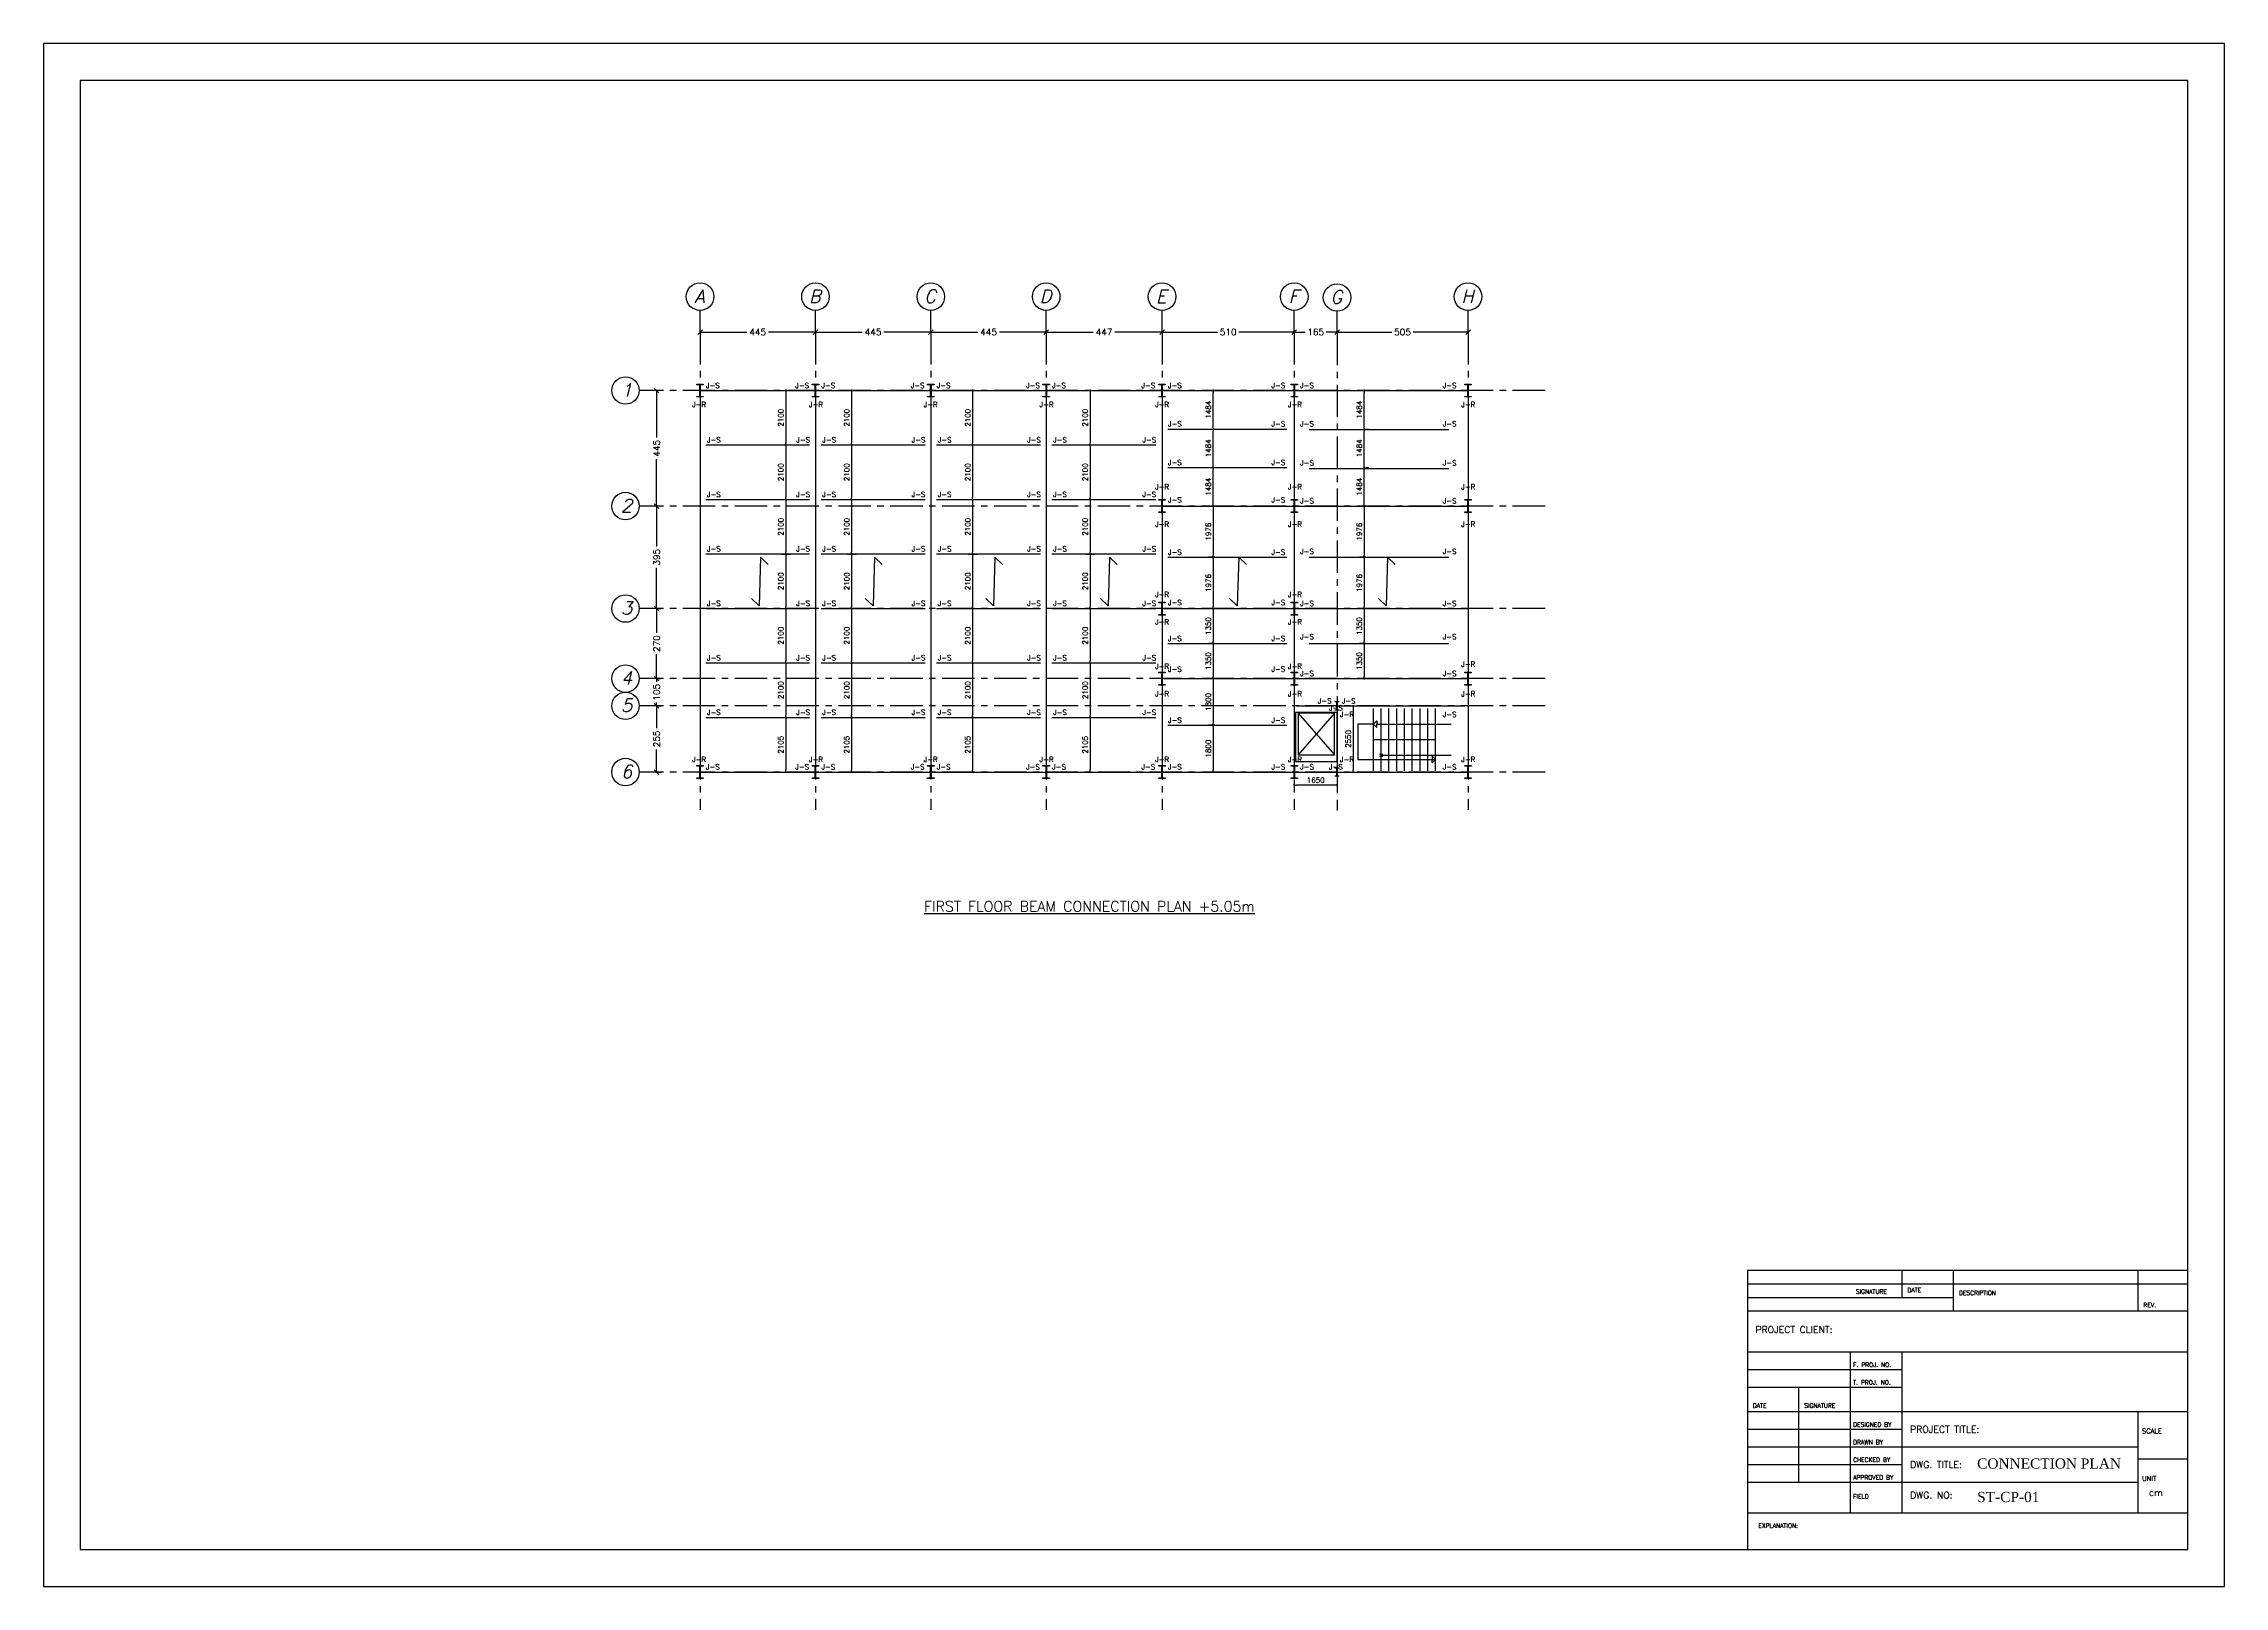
# Model space of a CAD drawing. Header units: inches. Extents: x 1387 to 2676, y -3005 to -2136.
# Drawn here: x 2545.7 to 2629.8, y -2633.4 to -2573.9 of the extents above; entities that cross this region are included whole.
import ezdxf
from ezdxf.enums import TextEntityAlignment as Align

# ---------------------------------------------------------------- set-up
doc = ezdxf.new("R2010")
doc.units = ezdxf.units.IN
doc.header["$MEASUREMENT"] = 0
doc.linetypes.add('CENTER', pattern=[2, 1.25, -0.25, 0.25, -0.25])
doc.linetypes.add('DASHDOTX2', pattern=[2, 1, -0.5, 0, -0.5])
for name, color, linetype in [('1', 1, 'Continuous'), ('3G', 3, 'Continuous'), ('4', 4, 'Continuous'), ('6M', 6, 'Continuous'), ('A-TEXT', 7, 'Continuous'), ('AA-IPE300', 27, 'Continuous'), ('Ax', 1, 'DASHDOTX2'), ('AXE', 1, 'CENTER'), ('DIM', 8, 'Continuous'), ('lateral brace', 5, 'Continuous'), ('Layer4', 118, 'Continuous'), ('MEMBER TEXT', 7, 'Continuous'), ('text1', 255, 'Continuous')]:
    doc.layers.add(name, color=color, linetype=linetype)
doc.styles.add('ITALICT', font='italict')
doc.styles.add('ROMANS', font='ROMANS')
doc.styles.add('ROMANT', font='romant')
doc.styles.add('style1', font='times.ttf')
doc.dimstyles.new('1-100r', dxfattribs={"dimscale": 0, "dimtxt": 0.25, "dimasz": 0.18, "dimexe": 0.18, "dimexo": 0.0625, "dimgap": 0.09, "dimtad": 0, "dimdec": 0, "dimlfac": 100, "dimzin": 0, "dimdsep": 46, "dimtxsty": 'ROMANT', "dimblk": 'OBLIQUE', "dimcen": 0.09, "dimclrd": 1, "dimclre": 1, "dimclrt": 2, "dimadec": 0, "dimazin": 0, "dimtfac": 1, "dimtdec": 0, "dimtofl": 0, "dimtmove": 2, "dimatfit": 3, "dimldrblk": 'OBLIQUE', "dimfxl": 0.18, "dimtolj": 1, "dimtzin": 0, "dimarcsym": 0})
doc.dimstyles.new('Copy of 1-100', dxfattribs={"dimtxt": 0.2, "dimasz": 0.08, "dimexe": 0.18, "dimexo": 0.0625, "dimgap": 0.09, "dimtad": 1, "dimdec": 0, "dimlfac": 1000, "dimdsep": 46, "dimtxsty": 'ROMANT', "dimblk": 'DOT', "dimcen": 0.09, "dimclrd": 1, "dimclre": 1, "dimclrt": 3, "dimadec": 0, "dimazin": 0, "dimtfac": 1, "dimtdec": 0, "dimtix": 1, "dimtofl": 0, "dimtmove": 2, "dimatfit": 3, "dimldrblk": 'DOT', "dimfxl": 1, "dimtolj": 1, "dimarcsym": 0})

# ---------------------------------------------------------------- blocks, each defined once
blk = doc.blocks.new('_Oblique')
at = {"color": 0, "linetype": 'ByBlock', "lineweight": -2}
blk.add_line((-0.5, -0.5), (0.5, 0.5), dxfattribs=at)
blk = doc.blocks.new('*D333')
at = {"layer": 'Defpoints', "color": 0, "ltscale": 0.05, "transparency": 16777216}
for p in [(2570.978, -2585.029), (2575.428, -2585.029), (2575.428, -2585.029)]:
    blk.add_point(p, dxfattribs=at)
at = {"layer": 'Layer4', "color": 1, "lineweight": -2, "ltscale": 0.05, "transparency": 16777216}
for p, q in [((2570.978, -2584.966), (2570.978, -2584.849)), ((2570.978, -2585.029), (2572.785, -2585.029)), ((2575.428, -2585.029), (2573.62, -2585.029)), ((2575.428, -2584.966), (2575.428, -2584.849))]:
    blk.add_line(p, q, dxfattribs=at)
at = {"layer": 'Layer4', "color": 1, "lineweight": -2, "ltscale": 0.05, "transparency": 16777216, "xscale": 0.18, "yscale": 0.18, "zscale": 0.18, "rotation": 180}
blk.add_blockref('_Oblique', (2570.978, -2585.029), dxfattribs=at)
at = {"layer": 'Layer4', "color": 1, "lineweight": -2, "ltscale": 0.05, "transparency": 16777216, "xscale": 0.18, "yscale": 0.18, "zscale": 0.18}
blk.add_blockref('_Oblique', (2575.428, -2585.029), dxfattribs=at)
at = {"layer": 'Layer4', "color": 2, "ltscale": 0.05, "transparency": 16777216, "insert": (2573.203, -2585.029), "char_height": 0.25, "attachment_point": 5, "style": 'ROMANT'}
blk.add_mtext('\\A1;445', dxfattribs=at)
blk = doc.blocks.new('*D334')
at = {"layer": 'Defpoints', "color": 0, "ltscale": 0.05, "transparency": 16777216}
for p in [(2575.428, -2585.029), (2579.878, -2585.029), (2579.878, -2585.029)]:
    blk.add_point(p, dxfattribs=at)
at = {"layer": 'Layer4', "color": 1, "lineweight": -2, "ltscale": 0.05, "transparency": 16777216}
for p, q in [((2575.428, -2584.966), (2575.428, -2584.849)), ((2575.428, -2585.029), (2577.235, -2585.029)), ((2579.878, -2585.029), (2578.07, -2585.029)), ((2579.878, -2584.966), (2579.878, -2584.849))]:
    blk.add_line(p, q, dxfattribs=at)
at = {"layer": 'Layer4', "color": 1, "lineweight": -2, "ltscale": 0.05, "transparency": 16777216, "xscale": 0.18, "yscale": 0.18, "zscale": 0.18, "rotation": 180}
blk.add_blockref('_Oblique', (2575.428, -2585.029), dxfattribs=at)
at = {"layer": 'Layer4', "color": 1, "lineweight": -2, "ltscale": 0.05, "transparency": 16777216, "xscale": 0.18, "yscale": 0.18, "zscale": 0.18}
blk.add_blockref('_Oblique', (2579.878, -2585.029), dxfattribs=at)
at = {"layer": 'Layer4', "color": 2, "ltscale": 0.05, "transparency": 16777216, "insert": (2577.653, -2585.029), "char_height": 0.25, "attachment_point": 5, "style": 'ROMANT'}
blk.add_mtext('\\A1;445', dxfattribs=at)
blk = doc.blocks.new('*D335')
at = {"layer": 'Defpoints', "color": 0, "ltscale": 0.05, "transparency": 16777216}
for p in [(2579.878, -2585.029), (2584.328, -2585.029), (2584.328, -2585.029)]:
    blk.add_point(p, dxfattribs=at)
at = {"layer": 'Layer4', "color": 1, "lineweight": -2, "ltscale": 0.05, "transparency": 16777216}
for p, q in [((2579.878, -2584.966), (2579.878, -2584.849)), ((2579.878, -2585.029), (2581.685, -2585.029)), ((2584.328, -2585.029), (2582.52, -2585.029)), ((2584.328, -2584.966), (2584.328, -2584.849))]:
    blk.add_line(p, q, dxfattribs=at)
at = {"layer": 'Layer4', "color": 1, "lineweight": -2, "ltscale": 0.05, "transparency": 16777216, "xscale": 0.18, "yscale": 0.18, "zscale": 0.18, "rotation": 180}
blk.add_blockref('_Oblique', (2579.878, -2585.029), dxfattribs=at)
at = {"layer": 'Layer4', "color": 1, "lineweight": -2, "ltscale": 0.05, "transparency": 16777216, "xscale": 0.18, "yscale": 0.18, "zscale": 0.18}
blk.add_blockref('_Oblique', (2584.328, -2585.029), dxfattribs=at)
at = {"layer": 'Layer4', "color": 2, "ltscale": 0.05, "transparency": 16777216, "insert": (2582.103, -2585.029), "char_height": 0.25, "attachment_point": 5, "style": 'ROMANT'}
blk.add_mtext('\\A1;445', dxfattribs=at)
blk = doc.blocks.new('*D336')
at = {"layer": 'Defpoints', "color": 0, "ltscale": 0.05, "transparency": 16777216}
for p in [(2584.328, -2585.029), (2588.794, -2585.029), (2588.794, -2585.029)]:
    blk.add_point(p, dxfattribs=at)
at = {"layer": 'Layer4', "color": 1, "lineweight": -2, "ltscale": 0.05, "transparency": 16777216}
for p, q in [((2584.328, -2584.966), (2584.328, -2584.849)), ((2584.328, -2585.029), (2586.143, -2585.029)), ((2588.794, -2585.029), (2586.978, -2585.029)), ((2588.794, -2584.966), (2588.794, -2584.849))]:
    blk.add_line(p, q, dxfattribs=at)
at = {"layer": 'Layer4', "color": 1, "lineweight": -2, "ltscale": 0.05, "transparency": 16777216, "xscale": 0.18, "yscale": 0.18, "zscale": 0.18, "rotation": 180}
blk.add_blockref('_Oblique', (2584.328, -2585.029), dxfattribs=at)
at = {"layer": 'Layer4', "color": 1, "lineweight": -2, "ltscale": 0.05, "transparency": 16777216, "xscale": 0.18, "yscale": 0.18, "zscale": 0.18}
blk.add_blockref('_Oblique', (2588.794, -2585.029), dxfattribs=at)
at = {"layer": 'Layer4', "color": 2, "ltscale": 0.05, "transparency": 16777216, "insert": (2586.561, -2585.029), "char_height": 0.25, "attachment_point": 5, "style": 'ROMANT'}
blk.add_mtext('\\A1;447', dxfattribs=at)
blk = doc.blocks.new('*D329')
at = {"layer": 'Defpoints', "color": 0, "ltscale": 0.05, "transparency": 16777216}
for p in [(2588.794, -2585.029), (2593.894, -2585.029), (2593.894, -2585.029)]:
    blk.add_point(p, dxfattribs=at)
at = {"layer": 'Layer4', "color": 1, "lineweight": -2, "ltscale": 0.05, "transparency": 16777216}
for p, q in [((2588.794, -2584.966), (2588.794, -2584.849)), ((2588.794, -2585.029), (2590.932, -2585.029)), ((2593.894, -2585.029), (2591.755, -2585.029)), ((2593.894, -2584.966), (2593.894, -2584.849))]:
    blk.add_line(p, q, dxfattribs=at)
at = {"layer": 'Layer4', "color": 1, "lineweight": -2, "ltscale": 0.05, "transparency": 16777216, "xscale": 0.18, "yscale": 0.18, "zscale": 0.18, "rotation": 180}
blk.add_blockref('_Oblique', (2588.794, -2585.029), dxfattribs=at)
at = {"layer": 'Layer4', "color": 1, "lineweight": -2, "ltscale": 0.05, "transparency": 16777216, "xscale": 0.18, "yscale": 0.18, "zscale": 0.18}
blk.add_blockref('_Oblique', (2593.894, -2585.029), dxfattribs=at)
at = {"layer": 'Layer4', "color": 2, "ltscale": 0.05, "transparency": 16777216, "insert": (2591.344, -2585.029), "char_height": 0.25, "attachment_point": 5, "style": 'ROMANT'}
blk.add_mtext('\\A1;510', dxfattribs=at)
blk = doc.blocks.new('*D337')
at = {"layer": 'Defpoints', "color": 0, "ltscale": 0.05, "transparency": 16777216}
for p in [(2595.544, -2585.029), (2600.594, -2585.029), (2600.594, -2585.029)]:
    blk.add_point(p, dxfattribs=at)
at = {"layer": 'Layer4', "color": 1, "lineweight": -2, "ltscale": 0.05, "transparency": 16777216}
for p, q in [((2595.544, -2584.966), (2595.544, -2584.849)), ((2595.544, -2585.029), (2597.657, -2585.029)), ((2600.594, -2585.029), (2598.48, -2585.029)), ((2600.594, -2584.966), (2600.594, -2584.849))]:
    blk.add_line(p, q, dxfattribs=at)
at = {"layer": 'Layer4', "color": 1, "lineweight": -2, "ltscale": 0.05, "transparency": 16777216, "xscale": 0.18, "yscale": 0.18, "zscale": 0.18, "rotation": 180}
blk.add_blockref('_Oblique', (2595.544, -2585.029), dxfattribs=at)
at = {"layer": 'Layer4', "color": 1, "lineweight": -2, "ltscale": 0.05, "transparency": 16777216, "xscale": 0.18, "yscale": 0.18, "zscale": 0.18}
blk.add_blockref('_Oblique', (2600.594, -2585.029), dxfattribs=at)
at = {"layer": 'Layer4', "color": 2, "ltscale": 0.05, "transparency": 16777216, "insert": (2598.069, -2585.029), "char_height": 0.25, "attachment_point": 5, "style": 'ROMANT'}
blk.add_mtext('\\A1;505', dxfattribs=at)
blk = doc.blocks.new('*D330')
at = {"layer": 'Defpoints', "color": 0, "ltscale": 0.05, "transparency": 16777216}
for p in [(2569.366, -2587.283), (2569.304, -2591.736), (2569.366, -2591.736)]:
    blk.add_point(p, dxfattribs=at)
at = {"layer": 'Layer4', "color": 1, "lineweight": -2, "ltscale": 0.05, "transparency": 16777216}
for p, q in [((2569.304, -2587.283), (2569.124, -2587.283)), ((2569.304, -2587.283), (2569.304, -2589.092)), ((2569.304, -2591.736), (2569.304, -2589.927)), ((2569.304, -2591.736), (2569.124, -2591.736))]:
    blk.add_line(p, q, dxfattribs=at)
at = {"layer": 'Layer4', "color": 1, "lineweight": -2, "ltscale": 0.05, "transparency": 16777216, "xscale": 0.18, "yscale": 0.18, "zscale": 0.18}
for p, rotation in [((2569.304, -2587.283), 90), ((2569.304, -2591.736), 270)]:
    blk.add_blockref('_Oblique', p, dxfattribs=dict(at, rotation=rotation))
at = {"layer": 'Layer4', "color": 2, "ltscale": 0.05, "transparency": 16777216, "insert": (2569.304, -2589.51), "char_height": 0.25, "attachment_point": 5, "rotation": 90, "style": 'ROMANT'}
blk.add_mtext('\\A1;445', dxfattribs=at)
blk = doc.blocks.new('*D338')
at = {"layer": 'Defpoints', "color": 0, "ltscale": 0.05, "transparency": 16777216}
for p in [(2569.366, -2591.736), (2569.304, -2595.688), (2569.304, -2595.688)]:
    blk.add_point(p, dxfattribs=at)
at = {"layer": 'Layer4', "color": 1, "lineweight": -2, "ltscale": 0.05, "transparency": 16777216}
for p, q in [((2569.304, -2591.736), (2569.124, -2591.736)), ((2569.304, -2591.736), (2569.304, -2593.3)), ((2569.304, -2595.688), (2569.304, -2594.123)), ((2569.367, -2595.688), (2569.484, -2595.688))]:
    blk.add_line(p, q, dxfattribs=at)
at = {"layer": 'Layer4', "color": 1, "lineweight": -2, "ltscale": 0.05, "transparency": 16777216, "xscale": 0.18, "yscale": 0.18, "zscale": 0.18}
for p, rotation in [((2569.304, -2591.736), 90), ((2569.304, -2595.688), 270)]:
    blk.add_blockref('_Oblique', p, dxfattribs=dict(at, rotation=rotation))
at = {"layer": 'Layer4', "color": 2, "ltscale": 0.05, "transparency": 16777216, "insert": (2569.304, -2593.712), "char_height": 0.25, "attachment_point": 5, "rotation": 90, "style": 'ROMANT'}
blk.add_mtext('\\A1;395', dxfattribs=at)
blk = doc.blocks.new('*D339')
at = {"layer": 'Defpoints', "color": 0, "ltscale": 0.05, "transparency": 16777216}
for p in [(2569.304, -2598.388), (2569.304, -2599.438), (2569.304, -2599.438)]:
    blk.add_point(p, dxfattribs=at)
at = {"layer": 'Layer4', "color": 1, "lineweight": -2, "ltscale": 0.05, "transparency": 16777216}
for p, q in [((2569.304, -2598.388), (2569.304, -2598.514)), ((2569.367, -2598.388), (2569.484, -2598.388)), ((2569.304, -2599.438), (2569.304, -2599.313)), ((2569.367, -2599.438), (2569.484, -2599.438))]:
    blk.add_line(p, q, dxfattribs=at)
at = {"layer": 'Layer4', "color": 1, "lineweight": -2, "ltscale": 0.05, "transparency": 16777216, "xscale": 0.18, "yscale": 0.18, "zscale": 0.18}
for p, rotation in [((2569.304, -2598.388), 90), ((2569.304, -2599.438), 270)]:
    blk.add_blockref('_Oblique', p, dxfattribs=dict(at, rotation=rotation))
at = {"layer": 'Layer4', "color": 2, "ltscale": 0.05, "transparency": 16777216, "insert": (2569.304, -2598.913), "char_height": 0.25, "attachment_point": 5, "rotation": 90, "style": 'ROMANT'}
blk.add_mtext('\\A1;105', dxfattribs=at)
blk = doc.blocks.new('*D340')
at = {"layer": 'Defpoints', "color": 0, "ltscale": 0.05, "transparency": 16777216}
for p in [(2569.304, -2599.438), (2569.304, -2601.988), (2569.304, -2601.988)]:
    blk.add_point(p, dxfattribs=at)
at = {"layer": 'Layer4', "color": 1, "lineweight": -2, "ltscale": 0.05, "transparency": 16777216}
for p, q in [((2569.304, -2599.438), (2569.304, -2600.302)), ((2569.367, -2599.438), (2569.484, -2599.438)), ((2569.304, -2601.988), (2569.304, -2601.125)), ((2569.367, -2601.988), (2569.484, -2601.988))]:
    blk.add_line(p, q, dxfattribs=at)
at = {"layer": 'Layer4', "color": 1, "lineweight": -2, "ltscale": 0.05, "transparency": 16777216, "xscale": 0.18, "yscale": 0.18, "zscale": 0.18}
for p, rotation in [((2569.304, -2599.438), 90), ((2569.304, -2601.988), 270)]:
    blk.add_blockref('_Oblique', p, dxfattribs=dict(at, rotation=rotation))
at = {"layer": 'Layer4', "color": 2, "ltscale": 0.05, "transparency": 16777216, "insert": (2569.304, -2600.713), "char_height": 0.25, "attachment_point": 5, "rotation": 90, "style": 'ROMANT'}
blk.add_mtext('\\A1;255', dxfattribs=at)
blk = doc.blocks.new('*D331')
at = {"layer": 'Defpoints', "color": 0, "ltscale": 0.05, "transparency": 16777216}
for p in [(2569.304, -2595.688), (2569.304, -2598.388), (2569.304, -2598.388)]:
    blk.add_point(p, dxfattribs=at)
at = {"layer": 'Layer4', "color": 1, "lineweight": -2, "ltscale": 0.05, "transparency": 16777216}
for p, q in [((2569.304, -2595.688), (2569.304, -2596.627)), ((2569.367, -2595.688), (2569.484, -2595.688)), ((2569.304, -2598.388), (2569.304, -2597.45)), ((2569.367, -2598.388), (2569.484, -2598.388))]:
    blk.add_line(p, q, dxfattribs=at)
at = {"layer": 'Layer4', "color": 1, "lineweight": -2, "ltscale": 0.05, "transparency": 16777216, "xscale": 0.18, "yscale": 0.18, "zscale": 0.18}
for p, rotation in [((2569.304, -2595.688), 90), ((2569.304, -2598.388), 270)]:
    blk.add_blockref('_Oblique', p, dxfattribs=dict(at, rotation=rotation))
at = {"layer": 'Layer4', "color": 2, "ltscale": 0.05, "transparency": 16777216, "insert": (2569.304, -2597.038), "char_height": 0.25, "attachment_point": 5, "rotation": 90, "style": 'ROMANT'}
blk.add_mtext('\\A1;270', dxfattribs=at)
blk = doc.blocks.new('*D332')
at = {"layer": 'Defpoints', "color": 0, "ltscale": 0.05, "transparency": 16777216}
for p in [(2593.894, -2585.029), (2593.894, -2585.029), (2595.544, -2585.06)]:
    blk.add_point(p, dxfattribs=at)
at = {"layer": 'Layer4', "color": 1, "lineweight": -2, "ltscale": 0.05, "transparency": 16777216}
for p, q in [((2593.894, -2584.966), (2593.894, -2584.849)), ((2593.894, -2585.029), (2594.319, -2585.029)), ((2595.544, -2585.029), (2595.118, -2585.029)), ((2595.544, -2584.998), (2595.544, -2584.849))]:
    blk.add_line(p, q, dxfattribs=at)
at = {"layer": 'Layer4', "color": 1, "lineweight": -2, "ltscale": 0.05, "transparency": 16777216, "xscale": 0.18, "yscale": 0.18, "zscale": 0.18, "rotation": 180}
blk.add_blockref('_Oblique', (2593.894, -2585.029), dxfattribs=at)
at = {"layer": 'Layer4', "color": 1, "lineweight": -2, "ltscale": 0.05, "transparency": 16777216, "xscale": 0.18, "yscale": 0.18, "zscale": 0.18}
blk.add_blockref('_Oblique', (2595.544, -2585.029), dxfattribs=at)
at = {"layer": 'Layer4', "color": 2, "ltscale": 0.05, "transparency": 16777216, "insert": (2594.719, -2585.029), "char_height": 0.25, "attachment_point": 5, "style": 'ROMANT'}
blk.add_mtext('\\A1;165', dxfattribs=at)
blk = doc.blocks.new('DOT')
at = {"layer": 'DIM', "color": 0, "linetype": 'ByBlock'}
blk.add_line((-0.5, 0), (-1, 0), dxfattribs=at)
at = {"layer": 'DIM', "color": 0, "linetype": 'ByBlock', "const_width": 0.5}
blk.add_lwpolyline([(-0.25, 0, 1), (0.25, 0, 1)], format="xyb", close=True, dxfattribs=at)
blk = doc.blocks.new('*D341')
at = {"color": 1, "lineweight": -2, "transparency": 16777216}
for p, q in [((2574.121, -2599.883), (2574.462, -2599.883)), ((2574.282, -2599.963), (2574.282, -2601.908)), ((2574.121, -2601.988), (2574.462, -2601.988))]:
    blk.add_line(p, q, dxfattribs=at)
at = {"layer": 'Defpoints', "color": 0, "transparency": 16777216}
for p in [(2574.058, -2599.883), (2574.058, -2601.988), (2574.282, -2601.988)]:
    blk.add_point(p, dxfattribs=at)
at = {"color": 1, "lineweight": -2, "transparency": 16777216, "xscale": 0.08, "yscale": 0.08, "zscale": 0.08}
for p, rotation in [((2574.282, -2599.883), 90), ((2574.282, -2601.988), 270)]:
    blk.add_blockref('DOT', p, dxfattribs=dict(at, rotation=rotation))
at = {"color": 3, "transparency": 16777216, "insert": (2574.092, -2600.936), "char_height": 0.2, "attachment_point": 5, "rotation": 90, "style": 'ROMANT'}
blk.add_mtext('\\A1;2105', dxfattribs=at)
blk = doc.blocks.new('_Dot')
at = {"layer": 'DIM', "color": 0, "lineweight": -2}
blk.add_line((-0.5, 0), (-1, 0), dxfattribs=at)
at = {"layer": 'DIM', "color": 0, "const_width": 0.5}
blk.add_lwpolyline([(-0.25, 0, 1), (0.25, 0, 1)], format="xyb", close=True, dxfattribs=at)
blk = doc.blocks.new('*D342')
at = {"color": 1, "lineweight": -2, "transparency": 16777216}
for p, q in [((2574.121, -2597.783), (2574.462, -2597.783)), ((2574.282, -2597.863), (2574.282, -2599.803)), ((2574.121, -2599.883), (2574.462, -2599.883))]:
    blk.add_line(p, q, dxfattribs=at)
at = {"layer": 'Defpoints', "color": 0, "transparency": 16777216}
for p in [(2574.058, -2597.783), (2574.058, -2599.883), (2574.282, -2599.883)]:
    blk.add_point(p, dxfattribs=at)
at = {"color": 1, "lineweight": -2, "transparency": 16777216, "xscale": 0.08, "yscale": 0.08, "zscale": 0.08}
for p, rotation in [((2574.282, -2597.783), 90), ((2574.282, -2599.883), 270)]:
    blk.add_blockref('DOT', p, dxfattribs=dict(at, rotation=rotation))
at = {"color": 3, "transparency": 16777216, "insert": (2574.092, -2598.833), "char_height": 0.2, "attachment_point": 5, "rotation": 90, "style": 'ROMANT'}
blk.add_mtext('\\A1;2100', dxfattribs=at)
blk = doc.blocks.new('*D343')
at = {"color": 1, "lineweight": -2, "transparency": 16777216}
for p, q in [((2574.121, -2595.683), (2574.462, -2595.683)), ((2574.282, -2595.763), (2574.282, -2597.703)), ((2574.121, -2597.783), (2574.462, -2597.783))]:
    blk.add_line(p, q, dxfattribs=at)
at = {"layer": 'Defpoints', "color": 0, "transparency": 16777216}
for p in [(2574.058, -2595.683), (2574.058, -2597.783), (2574.282, -2597.783)]:
    blk.add_point(p, dxfattribs=at)
at = {"color": 1, "lineweight": -2, "transparency": 16777216, "xscale": 0.08, "yscale": 0.08, "zscale": 0.08}
for p, rotation in [((2574.282, -2595.683), 90), ((2574.282, -2597.783), 270)]:
    blk.add_blockref('DOT', p, dxfattribs=dict(at, rotation=rotation))
at = {"color": 3, "transparency": 16777216, "insert": (2574.092, -2596.733), "char_height": 0.2, "attachment_point": 5, "rotation": 90, "style": 'ROMANT'}
blk.add_mtext('\\A1;2100', dxfattribs=at)
blk = doc.blocks.new('*D344')
at = {"color": 1, "lineweight": -2, "transparency": 16777216}
for p, q in [((2574.121, -2593.588), (2574.462, -2593.588)), ((2574.282, -2593.668), (2574.282, -2595.608)), ((2574.121, -2595.688), (2574.462, -2595.688))]:
    blk.add_line(p, q, dxfattribs=at)
at = {"layer": 'Defpoints', "color": 0, "transparency": 16777216}
for p in [(2574.058, -2593.588), (2574.058, -2595.688), (2574.282, -2595.688)]:
    blk.add_point(p, dxfattribs=at)
at = {"color": 1, "lineweight": -2, "transparency": 16777216, "xscale": 0.08, "yscale": 0.08, "zscale": 0.08}
for p, rotation in [((2574.282, -2593.588), 90), ((2574.282, -2595.688), 270)]:
    blk.add_blockref('DOT', p, dxfattribs=dict(at, rotation=rotation))
at = {"color": 3, "transparency": 16777216, "insert": (2574.092, -2594.638), "char_height": 0.2, "attachment_point": 5, "rotation": 90, "style": 'ROMANT'}
blk.add_mtext('\\A1;2100', dxfattribs=at)
blk = doc.blocks.new('*D345')
at = {"color": 1, "lineweight": -2, "transparency": 16777216}
for p, q in [((2574.121, -2591.483), (2574.462, -2591.483)), ((2574.282, -2591.563), (2574.282, -2593.503)), ((2574.121, -2593.583), (2574.462, -2593.583))]:
    blk.add_line(p, q, dxfattribs=at)
at = {"layer": 'Defpoints', "color": 0, "transparency": 16777216}
for p in [(2574.058, -2591.483), (2574.058, -2593.583), (2574.282, -2593.583)]:
    blk.add_point(p, dxfattribs=at)
at = {"color": 1, "lineweight": -2, "transparency": 16777216, "xscale": 0.08, "yscale": 0.08, "zscale": 0.08}
for p, rotation in [((2574.282, -2591.483), 90), ((2574.282, -2593.583), 270)]:
    blk.add_blockref('DOT', p, dxfattribs=dict(at, rotation=rotation))
at = {"color": 3, "transparency": 16777216, "insert": (2574.092, -2592.533), "char_height": 0.2, "attachment_point": 5, "rotation": 90, "style": 'ROMANT'}
blk.add_mtext('\\A1;2100', dxfattribs=at)
blk = doc.blocks.new('*D346')
at = {"color": 1, "lineweight": -2, "transparency": 16777216}
for p, q in [((2574.121, -2589.383), (2574.462, -2589.383)), ((2574.282, -2589.463), (2574.282, -2591.403)), ((2574.121, -2591.483), (2574.462, -2591.483))]:
    blk.add_line(p, q, dxfattribs=at)
at = {"layer": 'Defpoints', "color": 0, "transparency": 16777216}
for p in [(2574.058, -2589.383), (2574.058, -2591.483), (2574.282, -2591.483)]:
    blk.add_point(p, dxfattribs=at)
at = {"color": 1, "lineweight": -2, "transparency": 16777216, "xscale": 0.08, "yscale": 0.08, "zscale": 0.08}
for p, rotation in [((2574.282, -2589.383), 90), ((2574.282, -2591.483), 270)]:
    blk.add_blockref('DOT', p, dxfattribs=dict(at, rotation=rotation))
at = {"color": 3, "transparency": 16777216, "insert": (2574.092, -2590.433), "char_height": 0.2, "attachment_point": 5, "rotation": 90, "style": 'ROMANT'}
blk.add_mtext('\\A1;2100', dxfattribs=at)
blk = doc.blocks.new('*D347')
at = {"color": 1, "lineweight": -2, "transparency": 16777216}
for p, q in [((2590.77, -2588.687), (2590.77, -2587.363)), ((2590.833, -2587.283), (2590.95, -2587.283)), ((2590.833, -2588.767), (2590.95, -2588.767))]:
    blk.add_line(p, q, dxfattribs=at)
at = {"layer": 'Defpoints', "color": 0, "transparency": 16777216}
for p in [(2590.77, -2587.283), (2590.77, -2587.283), (2590.77, -2588.767)]:
    blk.add_point(p, dxfattribs=at)
at = {"color": 1, "lineweight": -2, "transparency": 16777216, "xscale": 0.08, "yscale": 0.08, "zscale": 0.08}
for p, rotation in [((2590.77, -2587.283), 90), ((2590.77, -2588.767), 270)]:
    blk.add_blockref('DOT', p, dxfattribs=dict(at, rotation=rotation))
at = {"color": 3, "transparency": 16777216, "insert": (2590.58, -2588.025), "char_height": 0.2, "attachment_point": 5, "rotation": 90, "style": 'ROMANT'}
blk.add_mtext('\\A1;1484', dxfattribs=at)
blk = doc.blocks.new('*D348')
at = {"color": 1, "lineweight": -2, "transparency": 16777216}
for p, q in [((2590.77, -2590.171), (2590.77, -2588.847)), ((2590.833, -2588.767), (2590.95, -2588.767)), ((2590.833, -2590.251), (2590.95, -2590.251))]:
    blk.add_line(p, q, dxfattribs=at)
at = {"layer": 'Defpoints', "color": 0, "transparency": 16777216}
for p in [(2590.77, -2588.767), (2590.77, -2588.767), (2590.77, -2590.251)]:
    blk.add_point(p, dxfattribs=at)
at = {"color": 1, "lineweight": -2, "transparency": 16777216, "xscale": 0.08, "yscale": 0.08, "zscale": 0.08}
for p, rotation in [((2590.77, -2588.767), 90), ((2590.77, -2590.251), 270)]:
    blk.add_blockref('DOT', p, dxfattribs=dict(at, rotation=rotation))
at = {"color": 3, "transparency": 16777216, "insert": (2590.58, -2589.509), "char_height": 0.2, "attachment_point": 5, "rotation": 90, "style": 'ROMANT'}
blk.add_mtext('\\A1;1484', dxfattribs=at)
blk = doc.blocks.new('*D349')
at = {"color": 1, "lineweight": -2, "transparency": 16777216}
for p, q in [((2590.833, -2590.251), (2590.95, -2590.251)), ((2590.77, -2591.656), (2590.77, -2590.331)), ((2590.833, -2591.736), (2590.95, -2591.736))]:
    blk.add_line(p, q, dxfattribs=at)
at = {"layer": 'Defpoints', "color": 0, "transparency": 16777216}
for p in [(2590.77, -2590.251), (2590.77, -2590.251), (2590.77, -2591.736)]:
    blk.add_point(p, dxfattribs=at)
at = {"color": 1, "lineweight": -2, "transparency": 16777216, "xscale": 0.08, "yscale": 0.08, "zscale": 0.08}
for p, rotation in [((2590.77, -2590.251), 90), ((2590.77, -2591.736), 270)]:
    blk.add_blockref('DOT', p, dxfattribs=dict(at, rotation=rotation))
at = {"color": 3, "transparency": 16777216, "insert": (2590.58, -2590.994), "char_height": 0.2, "attachment_point": 5, "rotation": 90, "style": 'ROMANT'}
blk.add_mtext('\\A1;1484', dxfattribs=at)
blk = doc.blocks.new('*D350')
at = {"color": 1, "lineweight": -2, "transparency": 16777216}
for p, q in [((2590.829, -2591.736), (2590.59, -2591.736)), ((2590.77, -2591.816), (2590.77, -2593.632)), ((2590.829, -2593.712), (2590.59, -2593.712))]:
    blk.add_line(p, q, dxfattribs=at)
at = {"layer": 'Defpoints', "color": 0, "transparency": 16777216}
for p in [(2590.891, -2591.736), (2590.77, -2593.712), (2590.891, -2593.712)]:
    blk.add_point(p, dxfattribs=at)
at = {"color": 1, "lineweight": -2, "transparency": 16777216, "xscale": 0.08, "yscale": 0.08, "zscale": 0.08}
for p, rotation in [((2590.77, -2591.736), 90), ((2590.77, -2593.712), 270)]:
    blk.add_blockref('DOT', p, dxfattribs=dict(at, rotation=rotation))
at = {"color": 3, "transparency": 16777216, "insert": (2590.58, -2592.724), "char_height": 0.2, "attachment_point": 5, "rotation": 90, "style": 'ROMANT'}
blk.add_mtext('\\A1;1976', dxfattribs=at)
blk = doc.blocks.new('*D351')
at = {"color": 1, "lineweight": -2, "transparency": 16777216}
for p, q in [((2590.829, -2593.712), (2590.59, -2593.712)), ((2590.77, -2593.792), (2590.77, -2595.608)), ((2590.829, -2595.688), (2590.59, -2595.688))]:
    blk.add_line(p, q, dxfattribs=at)
at = {"layer": 'Defpoints', "color": 0, "transparency": 16777216}
for p in [(2590.891, -2593.712), (2590.77, -2595.688), (2590.891, -2595.688)]:
    blk.add_point(p, dxfattribs=at)
at = {"color": 1, "lineweight": -2, "transparency": 16777216, "xscale": 0.08, "yscale": 0.08, "zscale": 0.08}
for p, rotation in [((2590.77, -2593.712), 90), ((2590.77, -2595.688), 270)]:
    blk.add_blockref('DOT', p, dxfattribs=dict(at, rotation=rotation))
at = {"color": 3, "transparency": 16777216, "insert": (2590.58, -2594.7), "char_height": 0.2, "attachment_point": 5, "rotation": 90, "style": 'ROMANT'}
blk.add_mtext('\\A1;1976', dxfattribs=at)
blk = doc.blocks.new('*D352')
at = {"color": 1, "lineweight": -2, "transparency": 16777216}
for p, q in [((2590.829, -2595.688), (2590.59, -2595.688)), ((2590.77, -2595.768), (2590.77, -2596.958)), ((2590.829, -2597.038), (2590.59, -2597.038))]:
    blk.add_line(p, q, dxfattribs=at)
at = {"layer": 'Defpoints', "color": 0, "transparency": 16777216}
for p in [(2590.891, -2595.688), (2590.77, -2597.038), (2590.891, -2597.038)]:
    blk.add_point(p, dxfattribs=at)
at = {"color": 1, "lineweight": -2, "transparency": 16777216, "xscale": 0.08, "yscale": 0.08, "zscale": 0.08}
for p, rotation in [((2590.77, -2595.688), 90), ((2590.77, -2597.038), 270)]:
    blk.add_blockref('DOT', p, dxfattribs=dict(at, rotation=rotation))
at = {"color": 3, "transparency": 16777216, "insert": (2590.58, -2596.363), "char_height": 0.2, "attachment_point": 5, "rotation": 90, "style": 'ROMANT'}
blk.add_mtext('\\A1;1350', dxfattribs=at)
blk = doc.blocks.new('*D353')
at = {"color": 1, "lineweight": -2, "transparency": 16777216}
for p, q in [((2590.829, -2598.388), (2590.59, -2598.388)), ((2590.77, -2598.468), (2590.77, -2600.108)), ((2590.829, -2600.188), (2590.59, -2600.188))]:
    blk.add_line(p, q, dxfattribs=at)
at = {"layer": 'Defpoints', "color": 0, "transparency": 16777216}
for p in [(2590.891, -2598.388), (2590.77, -2600.188), (2590.891, -2600.188)]:
    blk.add_point(p, dxfattribs=at)
at = {"color": 1, "lineweight": -2, "transparency": 16777216, "xscale": 0.08, "yscale": 0.08, "zscale": 0.08}
for p, rotation in [((2590.77, -2598.388), 90), ((2590.77, -2600.188), 270)]:
    blk.add_blockref('DOT', p, dxfattribs=dict(at, rotation=rotation))
at = {"color": 3, "transparency": 16777216, "insert": (2590.58, -2599.288), "char_height": 0.2, "attachment_point": 5, "rotation": 90, "style": 'ROMANT'}
blk.add_mtext('\\A1;1800', dxfattribs=at)
blk = doc.blocks.new('*D354')
at = {"color": 1, "lineweight": -2, "transparency": 16777216}
for p, q in [((2590.829, -2597.038), (2590.59, -2597.038)), ((2590.77, -2597.118), (2590.77, -2598.308)), ((2590.829, -2598.388), (2590.59, -2598.388))]:
    blk.add_line(p, q, dxfattribs=at)
at = {"layer": 'Defpoints', "color": 0, "transparency": 16777216}
for p in [(2590.891, -2597.038), (2590.77, -2598.388), (2590.891, -2598.388)]:
    blk.add_point(p, dxfattribs=at)
at = {"color": 1, "lineweight": -2, "transparency": 16777216, "xscale": 0.08, "yscale": 0.08, "zscale": 0.08}
for p, rotation in [((2590.77, -2597.038), 90), ((2590.77, -2598.388), 270)]:
    blk.add_blockref('DOT', p, dxfattribs=dict(at, rotation=rotation))
at = {"color": 3, "transparency": 16777216, "insert": (2590.58, -2597.713), "char_height": 0.2, "attachment_point": 5, "rotation": 90, "style": 'ROMANT'}
blk.add_mtext('\\A1;1350', dxfattribs=at)
blk = doc.blocks.new('*D355')
at = {"color": 1, "lineweight": -2, "transparency": 16777216}
for p, q in [((2590.829, -2600.188), (2590.59, -2600.188)), ((2590.77, -2600.268), (2590.77, -2601.908)), ((2590.829, -2601.988), (2590.59, -2601.988))]:
    blk.add_line(p, q, dxfattribs=at)
at = {"layer": 'Defpoints', "color": 0, "transparency": 16777216}
for p in [(2590.891, -2600.188), (2590.77, -2601.988), (2590.891, -2601.988)]:
    blk.add_point(p, dxfattribs=at)
at = {"color": 1, "lineweight": -2, "transparency": 16777216, "xscale": 0.08, "yscale": 0.08, "zscale": 0.08}
for p, rotation in [((2590.77, -2600.188), 90), ((2590.77, -2601.988), 270)]:
    blk.add_blockref('DOT', p, dxfattribs=dict(at, rotation=rotation))
at = {"color": 3, "transparency": 16777216, "insert": (2590.58, -2601.088), "char_height": 0.2, "attachment_point": 5, "rotation": 90, "style": 'ROMANT'}
blk.add_mtext('\\A1;1800', dxfattribs=at)
blk = doc.blocks.new('*D356')
at = {"color": 1, "lineweight": -2, "transparency": 16777216}
for p, q in [((2595.48, -2599.438), (2596.344, -2599.438)), ((2596.164, -2599.518), (2596.164, -2601.908)), ((2595.48, -2601.988), (2596.344, -2601.988))]:
    blk.add_line(p, q, dxfattribs=at)
at = {"layer": 'Defpoints', "color": 0, "transparency": 16777216}
for p in [(2595.418, -2599.438), (2595.418, -2601.988), (2596.164, -2601.988)]:
    blk.add_point(p, dxfattribs=at)
at = {"color": 1, "lineweight": -2, "transparency": 16777216, "xscale": 0.08, "yscale": 0.08, "zscale": 0.08}
for p, rotation in [((2596.164, -2599.438), 90), ((2596.164, -2601.988), 270)]:
    blk.add_blockref('DOT', p, dxfattribs=dict(at, rotation=rotation))
at = {"color": 3, "transparency": 16777216, "insert": (2595.974, -2600.713), "char_height": 0.2, "attachment_point": 5, "rotation": 90, "style": 'ROMANT'}
blk.add_mtext('\\A1;2550', dxfattribs=at)
blk = doc.blocks.new('*D357')
at = {"color": 1, "lineweight": -2, "transparency": 16777216}
for p, q in [((2593.894, -2602.301), (2593.894, -2602.67)), ((2595.464, -2602.49), (2593.974, -2602.49)), ((2595.544, -2602.216), (2595.544, -2602.67))]:
    blk.add_line(p, q, dxfattribs=at)
at = {"layer": 'Defpoints', "color": 0, "transparency": 16777216}
for p in [(2593.894, -2602.238), (2593.894, -2602.49), (2595.544, -2602.153)]:
    blk.add_point(p, dxfattribs=at)
at = {"color": 1, "lineweight": -2, "transparency": 16777216, "xscale": 0.08, "yscale": 0.08, "zscale": 0.08, "rotation": 180}
blk.add_blockref('DOT', (2593.894, -2602.49), dxfattribs=at)
at = {"color": 1, "lineweight": -2, "transparency": 16777216, "xscale": 0.08, "yscale": 0.08, "zscale": 0.08}
blk.add_blockref('DOT', (2595.544, -2602.49), dxfattribs=at)
at = {"color": 3, "transparency": 16777216, "insert": (2594.719, -2602.3), "char_height": 0.2, "attachment_point": 5, "style": 'ROMANT'}
blk.add_mtext('\\A1;1650', dxfattribs=at)
blk = doc.blocks.new('*D509')
at = {"color": 1, "lineweight": -2, "transparency": 16777216}
for p, q in [((2574.121, -2587.283), (2574.462, -2587.283)), ((2574.282, -2587.363), (2574.282, -2589.303)), ((2574.121, -2589.383), (2574.462, -2589.383))]:
    blk.add_line(p, q, dxfattribs=at)
at = {"layer": 'Defpoints', "color": 0, "transparency": 16777216}
for p in [(2574.058, -2587.283), (2574.058, -2589.383), (2574.282, -2589.383)]:
    blk.add_point(p, dxfattribs=at)
at = {"color": 1, "lineweight": -2, "transparency": 16777216, "xscale": 0.08, "yscale": 0.08, "zscale": 0.08}
for p, rotation in [((2574.282, -2587.283), 90), ((2574.282, -2589.383), 270)]:
    blk.add_blockref('DOT', p, dxfattribs=dict(at, rotation=rotation))
at = {"color": 3, "transparency": 16777216, "insert": (2574.092, -2588.333), "char_height": 0.2, "attachment_point": 5, "rotation": 90, "style": 'ROMANT'}
blk.add_mtext('\\A1;2100', dxfattribs=at)
blk = doc.blocks.new('*D546')
at = {"color": 1, "lineweight": -2, "transparency": 16777216}
for p, q in [((2576.662, -2599.883), (2577.004, -2599.883)), ((2576.824, -2599.963), (2576.824, -2601.908)), ((2576.662, -2601.988), (2577.004, -2601.988))]:
    blk.add_line(p, q, dxfattribs=at)
at = {"layer": 'Defpoints', "color": 0, "transparency": 16777216}
for p in [(2576.6, -2599.883), (2576.6, -2601.988), (2576.824, -2601.988)]:
    blk.add_point(p, dxfattribs=at)
at = {"color": 1, "lineweight": -2, "transparency": 16777216, "xscale": 0.08, "yscale": 0.08, "zscale": 0.08}
for p, rotation in [((2576.824, -2599.883), 90), ((2576.824, -2601.988), 270)]:
    blk.add_blockref('DOT', p, dxfattribs=dict(at, rotation=rotation))
at = {"color": 3, "transparency": 16777216, "insert": (2576.634, -2600.936), "char_height": 0.2, "attachment_point": 5, "rotation": 90, "style": 'ROMANT'}
blk.add_mtext('\\A1;2105', dxfattribs=at)
blk = doc.blocks.new('*D547')
at = {"color": 1, "lineweight": -2, "transparency": 16777216}
for p, q in [((2576.662, -2597.783), (2577.004, -2597.783)), ((2576.824, -2597.863), (2576.824, -2599.803)), ((2576.662, -2599.883), (2577.004, -2599.883))]:
    blk.add_line(p, q, dxfattribs=at)
at = {"layer": 'Defpoints', "color": 0, "transparency": 16777216}
for p in [(2576.6, -2597.783), (2576.6, -2599.883), (2576.824, -2599.883)]:
    blk.add_point(p, dxfattribs=at)
at = {"color": 1, "lineweight": -2, "transparency": 16777216, "xscale": 0.08, "yscale": 0.08, "zscale": 0.08}
for p, rotation in [((2576.824, -2597.783), 90), ((2576.824, -2599.883), 270)]:
    blk.add_blockref('DOT', p, dxfattribs=dict(at, rotation=rotation))
at = {"color": 3, "transparency": 16777216, "insert": (2576.634, -2598.833), "char_height": 0.2, "attachment_point": 5, "rotation": 90, "style": 'ROMANT'}
blk.add_mtext('\\A1;2100', dxfattribs=at)
blk = doc.blocks.new('*D548')
at = {"color": 1, "lineweight": -2, "transparency": 16777216}
for p, q in [((2576.662, -2595.683), (2577.004, -2595.683)), ((2576.824, -2595.763), (2576.824, -2597.703)), ((2576.662, -2597.783), (2577.004, -2597.783))]:
    blk.add_line(p, q, dxfattribs=at)
at = {"layer": 'Defpoints', "color": 0, "transparency": 16777216}
for p in [(2576.6, -2595.683), (2576.6, -2597.783), (2576.824, -2597.783)]:
    blk.add_point(p, dxfattribs=at)
at = {"color": 1, "lineweight": -2, "transparency": 16777216, "xscale": 0.08, "yscale": 0.08, "zscale": 0.08}
for p, rotation in [((2576.824, -2595.683), 90), ((2576.824, -2597.783), 270)]:
    blk.add_blockref('DOT', p, dxfattribs=dict(at, rotation=rotation))
at = {"color": 3, "transparency": 16777216, "insert": (2576.634, -2596.733), "char_height": 0.2, "attachment_point": 5, "rotation": 90, "style": 'ROMANT'}
blk.add_mtext('\\A1;2100', dxfattribs=at)
blk = doc.blocks.new('*D549')
at = {"color": 1, "lineweight": -2, "transparency": 16777216}
for p, q in [((2576.662, -2593.588), (2577.004, -2593.588)), ((2576.824, -2593.668), (2576.824, -2595.608)), ((2576.662, -2595.688), (2577.004, -2595.688))]:
    blk.add_line(p, q, dxfattribs=at)
at = {"layer": 'Defpoints', "color": 0, "transparency": 16777216}
for p in [(2576.6, -2593.588), (2576.6, -2595.688), (2576.824, -2595.688)]:
    blk.add_point(p, dxfattribs=at)
at = {"color": 1, "lineweight": -2, "transparency": 16777216, "xscale": 0.08, "yscale": 0.08, "zscale": 0.08}
for p, rotation in [((2576.824, -2593.588), 90), ((2576.824, -2595.688), 270)]:
    blk.add_blockref('DOT', p, dxfattribs=dict(at, rotation=rotation))
at = {"color": 3, "transparency": 16777216, "insert": (2576.634, -2594.638), "char_height": 0.2, "attachment_point": 5, "rotation": 90, "style": 'ROMANT'}
blk.add_mtext('\\A1;2100', dxfattribs=at)
blk = doc.blocks.new('*D550')
at = {"color": 1, "lineweight": -2, "transparency": 16777216}
for p, q in [((2576.662, -2591.483), (2577.004, -2591.483)), ((2576.824, -2591.563), (2576.824, -2593.503)), ((2576.662, -2593.583), (2577.004, -2593.583))]:
    blk.add_line(p, q, dxfattribs=at)
at = {"layer": 'Defpoints', "color": 0, "transparency": 16777216}
for p in [(2576.6, -2591.483), (2576.6, -2593.583), (2576.824, -2593.583)]:
    blk.add_point(p, dxfattribs=at)
at = {"color": 1, "lineweight": -2, "transparency": 16777216, "xscale": 0.08, "yscale": 0.08, "zscale": 0.08}
for p, rotation in [((2576.824, -2591.483), 90), ((2576.824, -2593.583), 270)]:
    blk.add_blockref('DOT', p, dxfattribs=dict(at, rotation=rotation))
at = {"color": 3, "transparency": 16777216, "insert": (2576.634, -2592.533), "char_height": 0.2, "attachment_point": 5, "rotation": 90, "style": 'ROMANT'}
blk.add_mtext('\\A1;2100', dxfattribs=at)
blk = doc.blocks.new('*D551')
at = {"color": 1, "lineweight": -2, "transparency": 16777216}
for p, q in [((2576.662, -2589.383), (2577.004, -2589.383)), ((2576.824, -2589.463), (2576.824, -2591.403)), ((2576.662, -2591.483), (2577.004, -2591.483))]:
    blk.add_line(p, q, dxfattribs=at)
at = {"layer": 'Defpoints', "color": 0, "transparency": 16777216}
for p in [(2576.6, -2589.383), (2576.6, -2591.483), (2576.824, -2591.483)]:
    blk.add_point(p, dxfattribs=at)
at = {"color": 1, "lineweight": -2, "transparency": 16777216, "xscale": 0.08, "yscale": 0.08, "zscale": 0.08}
for p, rotation in [((2576.824, -2589.383), 90), ((2576.824, -2591.483), 270)]:
    blk.add_blockref('DOT', p, dxfattribs=dict(at, rotation=rotation))
at = {"color": 3, "transparency": 16777216, "insert": (2576.634, -2590.433), "char_height": 0.2, "attachment_point": 5, "rotation": 90, "style": 'ROMANT'}
blk.add_mtext('\\A1;2100', dxfattribs=at)
blk = doc.blocks.new('*D552')
at = {"color": 1, "lineweight": -2, "transparency": 16777216}
for p, q in [((2576.662, -2587.283), (2577.004, -2587.283)), ((2576.824, -2587.363), (2576.824, -2589.303)), ((2576.662, -2589.383), (2577.004, -2589.383))]:
    blk.add_line(p, q, dxfattribs=at)
at = {"layer": 'Defpoints', "color": 0, "transparency": 16777216}
for p in [(2576.6, -2587.283), (2576.6, -2589.383), (2576.824, -2589.383)]:
    blk.add_point(p, dxfattribs=at)
at = {"color": 1, "lineweight": -2, "transparency": 16777216, "xscale": 0.08, "yscale": 0.08, "zscale": 0.08}
for p, rotation in [((2576.824, -2587.283), 90), ((2576.824, -2589.383), 270)]:
    blk.add_blockref('DOT', p, dxfattribs=dict(at, rotation=rotation))
at = {"color": 3, "transparency": 16777216, "insert": (2576.634, -2588.333), "char_height": 0.2, "attachment_point": 5, "rotation": 90, "style": 'ROMANT'}
blk.add_mtext('\\A1;2100', dxfattribs=at)
blk = doc.blocks.new('*D553')
at = {"color": 1, "lineweight": -2, "transparency": 16777216}
for p, q in [((2581.33, -2599.883), (2581.671, -2599.883)), ((2581.491, -2599.963), (2581.491, -2601.908)), ((2581.33, -2601.988), (2581.671, -2601.988))]:
    blk.add_line(p, q, dxfattribs=at)
at = {"layer": 'Defpoints', "color": 0, "transparency": 16777216}
for p in [(2581.267, -2599.883), (2581.267, -2601.988), (2581.491, -2601.988)]:
    blk.add_point(p, dxfattribs=at)
at = {"color": 1, "lineweight": -2, "transparency": 16777216, "xscale": 0.08, "yscale": 0.08, "zscale": 0.08}
for p, rotation in [((2581.491, -2599.883), 90), ((2581.491, -2601.988), 270)]:
    blk.add_blockref('DOT', p, dxfattribs=dict(at, rotation=rotation))
at = {"color": 3, "transparency": 16777216, "insert": (2581.301, -2600.936), "char_height": 0.2, "attachment_point": 5, "rotation": 90, "style": 'ROMANT'}
blk.add_mtext('\\A1;2105', dxfattribs=at)
blk = doc.blocks.new('*D554')
at = {"color": 1, "lineweight": -2, "transparency": 16777216}
for p, q in [((2581.33, -2597.783), (2581.671, -2597.783)), ((2581.491, -2597.863), (2581.491, -2599.803)), ((2581.33, -2599.883), (2581.671, -2599.883))]:
    blk.add_line(p, q, dxfattribs=at)
at = {"layer": 'Defpoints', "color": 0, "transparency": 16777216}
for p in [(2581.267, -2597.783), (2581.267, -2599.883), (2581.491, -2599.883)]:
    blk.add_point(p, dxfattribs=at)
at = {"color": 1, "lineweight": -2, "transparency": 16777216, "xscale": 0.08, "yscale": 0.08, "zscale": 0.08}
for p, rotation in [((2581.491, -2597.783), 90), ((2581.491, -2599.883), 270)]:
    blk.add_blockref('DOT', p, dxfattribs=dict(at, rotation=rotation))
at = {"color": 3, "transparency": 16777216, "insert": (2581.301, -2598.833), "char_height": 0.2, "attachment_point": 5, "rotation": 90, "style": 'ROMANT'}
blk.add_mtext('\\A1;2100', dxfattribs=at)
blk = doc.blocks.new('*D555')
at = {"color": 1, "lineweight": -2, "transparency": 16777216}
for p, q in [((2581.33, -2595.683), (2581.671, -2595.683)), ((2581.491, -2595.763), (2581.491, -2597.703)), ((2581.33, -2597.783), (2581.671, -2597.783))]:
    blk.add_line(p, q, dxfattribs=at)
at = {"layer": 'Defpoints', "color": 0, "transparency": 16777216}
for p in [(2581.267, -2595.683), (2581.267, -2597.783), (2581.491, -2597.783)]:
    blk.add_point(p, dxfattribs=at)
at = {"color": 1, "lineweight": -2, "transparency": 16777216, "xscale": 0.08, "yscale": 0.08, "zscale": 0.08}
for p, rotation in [((2581.491, -2595.683), 90), ((2581.491, -2597.783), 270)]:
    blk.add_blockref('DOT', p, dxfattribs=dict(at, rotation=rotation))
at = {"color": 3, "transparency": 16777216, "insert": (2581.301, -2596.733), "char_height": 0.2, "attachment_point": 5, "rotation": 90, "style": 'ROMANT'}
blk.add_mtext('\\A1;2100', dxfattribs=at)
blk = doc.blocks.new('*D556')
at = {"color": 1, "lineweight": -2, "transparency": 16777216}
for p, q in [((2581.33, -2593.588), (2581.671, -2593.588)), ((2581.491, -2593.668), (2581.491, -2595.608)), ((2581.33, -2595.688), (2581.671, -2595.688))]:
    blk.add_line(p, q, dxfattribs=at)
at = {"layer": 'Defpoints', "color": 0, "transparency": 16777216}
for p in [(2581.267, -2593.588), (2581.267, -2595.688), (2581.491, -2595.688)]:
    blk.add_point(p, dxfattribs=at)
at = {"color": 1, "lineweight": -2, "transparency": 16777216, "xscale": 0.08, "yscale": 0.08, "zscale": 0.08}
for p, rotation in [((2581.491, -2593.588), 90), ((2581.491, -2595.688), 270)]:
    blk.add_blockref('DOT', p, dxfattribs=dict(at, rotation=rotation))
at = {"color": 3, "transparency": 16777216, "insert": (2581.301, -2594.638), "char_height": 0.2, "attachment_point": 5, "rotation": 90, "style": 'ROMANT'}
blk.add_mtext('\\A1;2100', dxfattribs=at)
blk = doc.blocks.new('*D557')
at = {"color": 1, "lineweight": -2, "transparency": 16777216}
for p, q in [((2581.33, -2591.483), (2581.671, -2591.483)), ((2581.491, -2591.563), (2581.491, -2593.503)), ((2581.33, -2593.583), (2581.671, -2593.583))]:
    blk.add_line(p, q, dxfattribs=at)
at = {"layer": 'Defpoints', "color": 0, "transparency": 16777216}
for p in [(2581.267, -2591.483), (2581.267, -2593.583), (2581.491, -2593.583)]:
    blk.add_point(p, dxfattribs=at)
at = {"color": 1, "lineweight": -2, "transparency": 16777216, "xscale": 0.08, "yscale": 0.08, "zscale": 0.08}
for p, rotation in [((2581.491, -2591.483), 90), ((2581.491, -2593.583), 270)]:
    blk.add_blockref('DOT', p, dxfattribs=dict(at, rotation=rotation))
at = {"color": 3, "transparency": 16777216, "insert": (2581.301, -2592.533), "char_height": 0.2, "attachment_point": 5, "rotation": 90, "style": 'ROMANT'}
blk.add_mtext('\\A1;2100', dxfattribs=at)
blk = doc.blocks.new('*D558')
at = {"color": 1, "lineweight": -2, "transparency": 16777216}
for p, q in [((2581.33, -2589.383), (2581.671, -2589.383)), ((2581.491, -2589.463), (2581.491, -2591.403)), ((2581.33, -2591.483), (2581.671, -2591.483))]:
    blk.add_line(p, q, dxfattribs=at)
at = {"layer": 'Defpoints', "color": 0, "transparency": 16777216}
for p in [(2581.267, -2589.383), (2581.267, -2591.483), (2581.491, -2591.483)]:
    blk.add_point(p, dxfattribs=at)
at = {"color": 1, "lineweight": -2, "transparency": 16777216, "xscale": 0.08, "yscale": 0.08, "zscale": 0.08}
for p, rotation in [((2581.491, -2589.383), 90), ((2581.491, -2591.483), 270)]:
    blk.add_blockref('DOT', p, dxfattribs=dict(at, rotation=rotation))
at = {"color": 3, "transparency": 16777216, "insert": (2581.301, -2590.433), "char_height": 0.2, "attachment_point": 5, "rotation": 90, "style": 'ROMANT'}
blk.add_mtext('\\A1;2100', dxfattribs=at)
blk = doc.blocks.new('*D559')
at = {"color": 1, "lineweight": -2, "transparency": 16777216}
for p, q in [((2581.33, -2587.283), (2581.671, -2587.283)), ((2581.491, -2587.363), (2581.491, -2589.303)), ((2581.33, -2589.383), (2581.671, -2589.383))]:
    blk.add_line(p, q, dxfattribs=at)
at = {"layer": 'Defpoints', "color": 0, "transparency": 16777216}
for p in [(2581.267, -2587.283), (2581.267, -2589.383), (2581.491, -2589.383)]:
    blk.add_point(p, dxfattribs=at)
at = {"color": 1, "lineweight": -2, "transparency": 16777216, "xscale": 0.08, "yscale": 0.08, "zscale": 0.08}
for p, rotation in [((2581.491, -2587.283), 90), ((2581.491, -2589.383), 270)]:
    blk.add_blockref('DOT', p, dxfattribs=dict(at, rotation=rotation))
at = {"color": 3, "transparency": 16777216, "insert": (2581.301, -2588.333), "char_height": 0.2, "attachment_point": 5, "rotation": 90, "style": 'ROMANT'}
blk.add_mtext('\\A1;2100', dxfattribs=at)
blk = doc.blocks.new('*D560')
at = {"color": 1, "lineweight": -2, "transparency": 16777216}
for p, q in [((2585.858, -2599.883), (2586.199, -2599.883)), ((2586.019, -2599.963), (2586.019, -2601.908)), ((2585.858, -2601.988), (2586.199, -2601.988))]:
    blk.add_line(p, q, dxfattribs=at)
at = {"layer": 'Defpoints', "color": 0, "transparency": 16777216}
for p in [(2585.796, -2599.883), (2585.796, -2601.988), (2586.019, -2601.988)]:
    blk.add_point(p, dxfattribs=at)
at = {"color": 1, "lineweight": -2, "transparency": 16777216, "xscale": 0.08, "yscale": 0.08, "zscale": 0.08}
for p, rotation in [((2586.019, -2599.883), 90), ((2586.019, -2601.988), 270)]:
    blk.add_blockref('DOT', p, dxfattribs=dict(at, rotation=rotation))
at = {"color": 3, "transparency": 16777216, "insert": (2585.829, -2600.936), "char_height": 0.2, "attachment_point": 5, "rotation": 90, "style": 'ROMANT'}
blk.add_mtext('\\A1;2105', dxfattribs=at)
blk = doc.blocks.new('*D561')
at = {"color": 1, "lineweight": -2, "transparency": 16777216}
for p, q in [((2585.858, -2597.783), (2586.199, -2597.783)), ((2586.019, -2597.863), (2586.019, -2599.803)), ((2585.858, -2599.883), (2586.199, -2599.883))]:
    blk.add_line(p, q, dxfattribs=at)
at = {"layer": 'Defpoints', "color": 0, "transparency": 16777216}
for p in [(2585.796, -2597.783), (2585.796, -2599.883), (2586.019, -2599.883)]:
    blk.add_point(p, dxfattribs=at)
at = {"color": 1, "lineweight": -2, "transparency": 16777216, "xscale": 0.08, "yscale": 0.08, "zscale": 0.08}
for p, rotation in [((2586.019, -2597.783), 90), ((2586.019, -2599.883), 270)]:
    blk.add_blockref('DOT', p, dxfattribs=dict(at, rotation=rotation))
at = {"color": 3, "transparency": 16777216, "insert": (2585.829, -2598.833), "char_height": 0.2, "attachment_point": 5, "rotation": 90, "style": 'ROMANT'}
blk.add_mtext('\\A1;2100', dxfattribs=at)
blk = doc.blocks.new('*D562')
at = {"color": 1, "lineweight": -2, "transparency": 16777216}
for p, q in [((2585.858, -2595.683), (2586.199, -2595.683)), ((2586.019, -2595.763), (2586.019, -2597.703)), ((2585.858, -2597.783), (2586.199, -2597.783))]:
    blk.add_line(p, q, dxfattribs=at)
at = {"layer": 'Defpoints', "color": 0, "transparency": 16777216}
for p in [(2585.796, -2595.683), (2585.796, -2597.783), (2586.019, -2597.783)]:
    blk.add_point(p, dxfattribs=at)
at = {"color": 1, "lineweight": -2, "transparency": 16777216, "xscale": 0.08, "yscale": 0.08, "zscale": 0.08}
for p, rotation in [((2586.019, -2595.683), 90), ((2586.019, -2597.783), 270)]:
    blk.add_blockref('DOT', p, dxfattribs=dict(at, rotation=rotation))
at = {"color": 3, "transparency": 16777216, "insert": (2585.829, -2596.733), "char_height": 0.2, "attachment_point": 5, "rotation": 90, "style": 'ROMANT'}
blk.add_mtext('\\A1;2100', dxfattribs=at)
blk = doc.blocks.new('*D563')
at = {"color": 1, "lineweight": -2, "transparency": 16777216}
for p, q in [((2585.858, -2593.588), (2586.199, -2593.588)), ((2586.019, -2593.668), (2586.019, -2595.608)), ((2585.858, -2595.688), (2586.199, -2595.688))]:
    blk.add_line(p, q, dxfattribs=at)
at = {"layer": 'Defpoints', "color": 0, "transparency": 16777216}
for p in [(2585.796, -2593.588), (2585.796, -2595.688), (2586.019, -2595.688)]:
    blk.add_point(p, dxfattribs=at)
at = {"color": 1, "lineweight": -2, "transparency": 16777216, "xscale": 0.08, "yscale": 0.08, "zscale": 0.08}
for p, rotation in [((2586.019, -2593.588), 90), ((2586.019, -2595.688), 270)]:
    blk.add_blockref('DOT', p, dxfattribs=dict(at, rotation=rotation))
at = {"color": 3, "transparency": 16777216, "insert": (2585.829, -2594.638), "char_height": 0.2, "attachment_point": 5, "rotation": 90, "style": 'ROMANT'}
blk.add_mtext('\\A1;2100', dxfattribs=at)
blk = doc.blocks.new('*D564')
at = {"color": 1, "lineweight": -2, "transparency": 16777216}
for p, q in [((2585.858, -2591.483), (2586.199, -2591.483)), ((2586.019, -2591.563), (2586.019, -2593.503)), ((2585.858, -2593.583), (2586.199, -2593.583))]:
    blk.add_line(p, q, dxfattribs=at)
at = {"layer": 'Defpoints', "color": 0, "transparency": 16777216}
for p in [(2585.796, -2591.483), (2585.796, -2593.583), (2586.019, -2593.583)]:
    blk.add_point(p, dxfattribs=at)
at = {"color": 1, "lineweight": -2, "transparency": 16777216, "xscale": 0.08, "yscale": 0.08, "zscale": 0.08}
for p, rotation in [((2586.019, -2591.483), 90), ((2586.019, -2593.583), 270)]:
    blk.add_blockref('DOT', p, dxfattribs=dict(at, rotation=rotation))
at = {"color": 3, "transparency": 16777216, "insert": (2585.829, -2592.533), "char_height": 0.2, "attachment_point": 5, "rotation": 90, "style": 'ROMANT'}
blk.add_mtext('\\A1;2100', dxfattribs=at)
blk = doc.blocks.new('*D565')
at = {"color": 1, "lineweight": -2, "transparency": 16777216}
for p, q in [((2585.858, -2589.383), (2586.199, -2589.383)), ((2586.019, -2589.463), (2586.019, -2591.403)), ((2585.858, -2591.483), (2586.199, -2591.483))]:
    blk.add_line(p, q, dxfattribs=at)
at = {"layer": 'Defpoints', "color": 0, "transparency": 16777216}
for p in [(2585.796, -2589.383), (2585.796, -2591.483), (2586.019, -2591.483)]:
    blk.add_point(p, dxfattribs=at)
at = {"color": 1, "lineweight": -2, "transparency": 16777216, "xscale": 0.08, "yscale": 0.08, "zscale": 0.08}
for p, rotation in [((2586.019, -2589.383), 90), ((2586.019, -2591.483), 270)]:
    blk.add_blockref('DOT', p, dxfattribs=dict(at, rotation=rotation))
at = {"color": 3, "transparency": 16777216, "insert": (2585.829, -2590.433), "char_height": 0.2, "attachment_point": 5, "rotation": 90, "style": 'ROMANT'}
blk.add_mtext('\\A1;2100', dxfattribs=at)
blk = doc.blocks.new('*D566')
at = {"color": 1, "lineweight": -2, "transparency": 16777216}
for p, q in [((2585.858, -2587.283), (2586.199, -2587.283)), ((2586.019, -2587.363), (2586.019, -2589.303)), ((2585.858, -2589.383), (2586.199, -2589.383))]:
    blk.add_line(p, q, dxfattribs=at)
at = {"layer": 'Defpoints', "color": 0, "transparency": 16777216}
for p in [(2585.796, -2587.283), (2585.796, -2589.383), (2586.019, -2589.383)]:
    blk.add_point(p, dxfattribs=at)
at = {"color": 1, "lineweight": -2, "transparency": 16777216, "xscale": 0.08, "yscale": 0.08, "zscale": 0.08}
for p, rotation in [((2586.019, -2587.283), 90), ((2586.019, -2589.383), 270)]:
    blk.add_blockref('DOT', p, dxfattribs=dict(at, rotation=rotation))
at = {"color": 3, "transparency": 16777216, "insert": (2585.829, -2588.333), "char_height": 0.2, "attachment_point": 5, "rotation": 90, "style": 'ROMANT'}
blk.add_mtext('\\A1;2100', dxfattribs=at)
blk = doc.blocks.new('*D567')
at = {"color": 1, "lineweight": -2, "transparency": 16777216}
for p, q in [((2596.593, -2588.687), (2596.593, -2587.363)), ((2596.655, -2587.283), (2596.773, -2587.283)), ((2596.655, -2588.767), (2596.773, -2588.767))]:
    blk.add_line(p, q, dxfattribs=at)
at = {"layer": 'Defpoints', "color": 0, "transparency": 16777216}
for p in [(2596.593, -2587.283), (2596.593, -2587.283), (2596.593, -2588.767)]:
    blk.add_point(p, dxfattribs=at)
at = {"color": 1, "lineweight": -2, "transparency": 16777216, "xscale": 0.08, "yscale": 0.08, "zscale": 0.08}
for p, rotation in [((2596.593, -2587.283), 90), ((2596.593, -2588.767), 270)]:
    blk.add_blockref('DOT', p, dxfattribs=dict(at, rotation=rotation))
at = {"color": 3, "transparency": 16777216, "insert": (2596.403, -2588.025), "char_height": 0.2, "attachment_point": 5, "rotation": 90, "style": 'ROMANT'}
blk.add_mtext('\\A1;1484', dxfattribs=at)
blk = doc.blocks.new('*D568')
at = {"color": 1, "lineweight": -2, "transparency": 16777216}
for p, q in [((2596.593, -2590.171), (2596.593, -2588.847)), ((2596.655, -2588.767), (2596.773, -2588.767)), ((2596.655, -2590.251), (2596.773, -2590.251))]:
    blk.add_line(p, q, dxfattribs=at)
at = {"layer": 'Defpoints', "color": 0, "transparency": 16777216}
for p in [(2596.593, -2588.767), (2596.593, -2588.767), (2596.593, -2590.251)]:
    blk.add_point(p, dxfattribs=at)
at = {"color": 1, "lineweight": -2, "transparency": 16777216, "xscale": 0.08, "yscale": 0.08, "zscale": 0.08}
for p, rotation in [((2596.593, -2588.767), 90), ((2596.593, -2590.251), 270)]:
    blk.add_blockref('DOT', p, dxfattribs=dict(at, rotation=rotation))
at = {"color": 3, "transparency": 16777216, "insert": (2596.403, -2589.509), "char_height": 0.2, "attachment_point": 5, "rotation": 90, "style": 'ROMANT'}
blk.add_mtext('\\A1;1484', dxfattribs=at)
blk = doc.blocks.new('*D569')
at = {"color": 1, "lineweight": -2, "transparency": 16777216}
for p, q in [((2596.655, -2590.251), (2596.773, -2590.251)), ((2596.593, -2591.656), (2596.593, -2590.331)), ((2596.655, -2591.736), (2596.773, -2591.736))]:
    blk.add_line(p, q, dxfattribs=at)
at = {"layer": 'Defpoints', "color": 0, "transparency": 16777216}
for p in [(2596.593, -2590.251), (2596.593, -2590.251), (2596.593, -2591.736)]:
    blk.add_point(p, dxfattribs=at)
at = {"color": 1, "lineweight": -2, "transparency": 16777216, "xscale": 0.08, "yscale": 0.08, "zscale": 0.08}
for p, rotation in [((2596.593, -2590.251), 90), ((2596.593, -2591.736), 270)]:
    blk.add_blockref('DOT', p, dxfattribs=dict(at, rotation=rotation))
at = {"color": 3, "transparency": 16777216, "insert": (2596.403, -2590.994), "char_height": 0.2, "attachment_point": 5, "rotation": 90, "style": 'ROMANT'}
blk.add_mtext('\\A1;1484', dxfattribs=at)
blk = doc.blocks.new('*D573')
at = {"color": 1, "lineweight": -2, "transparency": 16777216}
for p, q in [((2596.651, -2591.736), (2596.413, -2591.736)), ((2596.593, -2591.816), (2596.593, -2593.632)), ((2596.651, -2593.712), (2596.413, -2593.712))]:
    blk.add_line(p, q, dxfattribs=at)
at = {"layer": 'Defpoints', "color": 0, "transparency": 16777216}
for p in [(2596.714, -2591.736), (2596.593, -2593.712), (2596.714, -2593.712)]:
    blk.add_point(p, dxfattribs=at)
at = {"color": 1, "lineweight": -2, "transparency": 16777216, "xscale": 0.08, "yscale": 0.08, "zscale": 0.08}
for p, rotation in [((2596.593, -2591.736), 90), ((2596.593, -2593.712), 270)]:
    blk.add_blockref('DOT', p, dxfattribs=dict(at, rotation=rotation))
at = {"color": 3, "transparency": 16777216, "insert": (2596.403, -2592.724), "char_height": 0.2, "attachment_point": 5, "rotation": 90, "style": 'ROMANT'}
blk.add_mtext('\\A1;1976', dxfattribs=at)
blk = doc.blocks.new('*D570')
at = {"color": 1, "lineweight": -2, "transparency": 16777216}
for p, q in [((2596.651, -2593.712), (2596.413, -2593.712)), ((2596.593, -2593.792), (2596.593, -2595.608)), ((2596.651, -2595.688), (2596.413, -2595.688))]:
    blk.add_line(p, q, dxfattribs=at)
at = {"layer": 'Defpoints', "color": 0, "transparency": 16777216}
for p in [(2596.714, -2593.712), (2596.593, -2595.688), (2596.714, -2595.688)]:
    blk.add_point(p, dxfattribs=at)
at = {"color": 1, "lineweight": -2, "transparency": 16777216, "xscale": 0.08, "yscale": 0.08, "zscale": 0.08}
for p, rotation in [((2596.593, -2593.712), 90), ((2596.593, -2595.688), 270)]:
    blk.add_blockref('DOT', p, dxfattribs=dict(at, rotation=rotation))
at = {"color": 3, "transparency": 16777216, "insert": (2596.403, -2594.7), "char_height": 0.2, "attachment_point": 5, "rotation": 90, "style": 'ROMANT'}
blk.add_mtext('\\A1;1976', dxfattribs=at)
blk = doc.blocks.new('*D571')
at = {"color": 1, "lineweight": -2, "transparency": 16777216}
for p, q in [((2596.651, -2595.688), (2596.413, -2595.688)), ((2596.593, -2595.768), (2596.593, -2596.958)), ((2596.651, -2597.038), (2596.413, -2597.038))]:
    blk.add_line(p, q, dxfattribs=at)
at = {"layer": 'Defpoints', "color": 0, "transparency": 16777216}
for p in [(2596.714, -2595.688), (2596.593, -2597.038), (2596.714, -2597.038)]:
    blk.add_point(p, dxfattribs=at)
at = {"color": 1, "lineweight": -2, "transparency": 16777216, "xscale": 0.08, "yscale": 0.08, "zscale": 0.08}
for p, rotation in [((2596.593, -2595.688), 90), ((2596.593, -2597.038), 270)]:
    blk.add_blockref('DOT', p, dxfattribs=dict(at, rotation=rotation))
at = {"color": 3, "transparency": 16777216, "insert": (2596.403, -2596.363), "char_height": 0.2, "attachment_point": 5, "rotation": 90, "style": 'ROMANT'}
blk.add_mtext('\\A1;1350', dxfattribs=at)
blk = doc.blocks.new('*D572')
at = {"color": 1, "lineweight": -2, "transparency": 16777216}
for p, q in [((2596.651, -2597.038), (2596.413, -2597.038)), ((2596.593, -2597.118), (2596.593, -2598.308)), ((2596.651, -2598.388), (2596.413, -2598.388))]:
    blk.add_line(p, q, dxfattribs=at)
at = {"layer": 'Defpoints', "color": 0, "transparency": 16777216}
for p in [(2596.714, -2597.038), (2596.593, -2598.388), (2596.714, -2598.388)]:
    blk.add_point(p, dxfattribs=at)
at = {"color": 1, "lineweight": -2, "transparency": 16777216, "xscale": 0.08, "yscale": 0.08, "zscale": 0.08}
for p, rotation in [((2596.593, -2597.038), 90), ((2596.593, -2598.388), 270)]:
    blk.add_blockref('DOT', p, dxfattribs=dict(at, rotation=rotation))
at = {"color": 3, "transparency": 16777216, "insert": (2596.403, -2597.713), "char_height": 0.2, "attachment_point": 5, "rotation": 90, "style": 'ROMANT'}
blk.add_mtext('\\A1;1350', dxfattribs=at)

msp = doc.modelspace()

# ---------------------------------------------------------------- hatches: boundary and pattern name
for points in [[(2570.970024, -2587.058386), (2570.958548, -2587.058386, 0.414414444), (2570.970024, -2587.06987)], [(2570.970024, -2587.508426), (2570.958548, -2587.508426, -0.414414444), (2570.970024, -2587.496942)], [(2570.985024, -2587.058386), (2570.9965, -2587.058386, -0.414414444), (2570.985024, -2587.06987)], [(2570.985024, -2587.508426), (2570.9965, -2587.508426, 0.414414444), (2570.985024, -2587.496942)], [(2575.420024, -2587.058386), (2575.408548, -2587.058386, 0.414414444), (2575.420024, -2587.06987)], [(2575.420024, -2587.508426), (2575.408548, -2587.508426, -0.414414444), (2575.420024, -2587.496942)], [(2575.435024, -2587.058386), (2575.4465, -2587.058386, -0.414414444), (2575.435024, -2587.06987)], [(2575.435024, -2587.508426), (2575.4465, -2587.508426, 0.414414444), (2575.435024, -2587.496942)], [(2579.870024, -2587.058386), (2579.858548, -2587.058386, 0.414414444), (2579.870024, -2587.06987)], [(2579.870024, -2587.508426), (2579.858548, -2587.508426, -0.414414444), (2579.870024, -2587.496942)], [(2579.885024, -2587.058386), (2579.8965, -2587.058386, -0.414414444), (2579.885024, -2587.06987)], [(2579.885024, -2587.508426), (2579.8965, -2587.508426, 0.414414444), (2579.885024, -2587.496942)], [(2584.320024, -2587.058386), (2584.308548, -2587.058386, 0.414414444), (2584.320024, -2587.06987)], [(2584.320024, -2587.508426), (2584.308548, -2587.508426, -0.414414444), (2584.320024, -2587.496942)], [(2584.335024, -2587.058386), (2584.3465, -2587.058386, -0.414414444), (2584.335024, -2587.06987)], [(2584.335024, -2587.508426), (2584.3465, -2587.508426, 0.414414444), (2584.335024, -2587.496942)], [(2588.786026, -2587.058386), (2588.77455, -2587.058386, 0.414414444), (2588.786026, -2587.06987)], [(2588.786026, -2587.508426), (2588.77455, -2587.508426, -0.414414444), (2588.786026, -2587.496942)], [(2588.801026, -2587.058386), (2588.812502, -2587.058386, -0.414414444), (2588.801026, -2587.06987)], [(2588.801026, -2587.508426), (2588.812502, -2587.508426, 0.414414444), (2588.801026, -2587.496942)], [(2593.886026, -2587.058386), (2593.87455, -2587.058386, 0.414414444), (2593.886026, -2587.06987)], [(2593.886026, -2587.508426), (2593.87455, -2587.508426, -0.414414444), (2593.886026, -2587.496942)], [(2593.901026, -2587.058386), (2593.912502, -2587.058386, -0.414414444), (2593.901026, -2587.06987)], [(2593.901026, -2587.508426), (2593.912502, -2587.508426, 0.414414444), (2593.901026, -2587.496942)], [(2600.586026, -2587.058386), (2600.57455, -2587.058386, 0.414414444), (2600.586026, -2587.06987)], [(2600.586026, -2587.508426), (2600.57455, -2587.508426, -0.414414444), (2600.586026, -2587.496942)], [(2600.601026, -2587.058386), (2600.612502, -2587.058386, -0.414414444), (2600.601026, -2587.06987)], [(2600.601026, -2587.508426), (2600.612502, -2587.508426, 0.414414444), (2600.601026, -2587.496942)], [(2588.786026, -2591.510745), (2588.77455, -2591.510745, 0.414414444), (2588.786026, -2591.522229)], [(2588.786026, -2591.960784), (2588.77455, -2591.960784, -0.414414444), (2588.786026, -2591.9493)], [(2588.801026, -2591.510745), (2588.812502, -2591.510745, -0.414414444), (2588.801026, -2591.522229)], [(2588.801026, -2591.960784), (2588.812502, -2591.960784, 0.414414444), (2588.801026, -2591.9493)], [(2593.886026, -2591.510745), (2593.87455, -2591.510745, 0.414414444), (2593.886026, -2591.522229)], [(2593.886026, -2591.960784), (2593.87455, -2591.960784, -0.414414444), (2593.886026, -2591.9493)], [(2593.901026, -2591.510745), (2593.912502, -2591.510745, -0.414414444), (2593.901026, -2591.522229)], [(2593.901026, -2591.960784), (2593.912502, -2591.960784, 0.414414444), (2593.901026, -2591.9493)], [(2600.586026, -2591.510745), (2600.57455, -2591.510745, 0.414414444), (2600.586026, -2591.522229)], [(2600.586026, -2591.960784), (2600.57455, -2591.960784, -0.414414444), (2600.586026, -2591.9493)], [(2600.601026, -2591.510745), (2600.612502, -2591.510745, -0.414414444), (2600.601026, -2591.522229)], [(2600.601026, -2591.960784), (2600.612502, -2591.960784, 0.414414444), (2600.601026, -2591.9493)], [(2588.786026, -2595.463103), (2588.77455, -2595.463103, 0.414414444), (2588.786026, -2595.474587)], [(2588.786026, -2595.913143), (2588.77455, -2595.913143, -0.414414444), (2588.786026, -2595.901658)], [(2588.801026, -2595.463103), (2588.812502, -2595.463103, -0.414414444), (2588.801026, -2595.474587)], [(2588.801026, -2595.913143), (2588.812502, -2595.913143, 0.414414444), (2588.801026, -2595.901658)], [(2593.886026, -2595.463103), (2593.87455, -2595.463103, 0.414414444), (2593.886026, -2595.474587)], [(2593.886026, -2595.913143), (2593.87455, -2595.913143, -0.414414444), (2593.886026, -2595.901658)], [(2593.901026, -2595.463103), (2593.912502, -2595.463103, -0.414414444), (2593.901026, -2595.474587)], [(2593.901026, -2595.913143), (2593.912502, -2595.913143, 0.414414444), (2593.901026, -2595.901658)], [(2588.786026, -2598.163103), (2588.77455, -2598.163103, 0.414414444), (2588.786026, -2598.174587)], [(2588.786026, -2598.613143), (2588.77455, -2598.613143, -0.414414444), (2588.786026, -2598.601658)], [(2588.801026, -2598.163103), (2588.812502, -2598.163103, -0.414414444), (2588.801026, -2598.174587)], [(2588.801026, -2598.613143), (2588.812502, -2598.613143, 0.414414444), (2588.801026, -2598.601658)], [(2593.886026, -2598.163103), (2593.87455, -2598.163103, 0.414414444), (2593.886026, -2598.174587)], [(2593.886026, -2598.613143), (2593.87455, -2598.613143, -0.414414444), (2593.886026, -2598.601658)], [(2593.901026, -2598.163103), (2593.912502, -2598.163103, -0.414414444), (2593.901026, -2598.174587)], [(2593.901026, -2598.613143), (2593.912502, -2598.613143, 0.414414444), (2593.901026, -2598.601658)], [(2600.586026, -2598.163103), (2600.57455, -2598.163103, 0.414414444), (2600.586026, -2598.174587)], [(2600.586026, -2598.613143), (2600.57455, -2598.613143, -0.414414444), (2600.586026, -2598.601658)], [(2600.601026, -2598.163103), (2600.612502, -2598.163103, -0.414414444), (2600.601026, -2598.174587)], [(2600.601026, -2598.613143), (2600.612502, -2598.613143, 0.414414444), (2600.601026, -2598.601658)], [(2595.536026, -2599.288103), (2595.52455, -2599.288103, 0.414414444), (2595.536026, -2599.299587)], [(2595.551026, -2599.288103), (2595.562502, -2599.288103, -0.414414444), (2595.551026, -2599.299587)], [(2595.536026, -2599.588143), (2595.52455, -2599.588143, -0.414414444), (2595.536026, -2599.576658)], [(2595.551026, -2599.588143), (2595.562502, -2599.588143, 0.414414444), (2595.551026, -2599.576658)], [(2570.970024, -2601.763103), (2570.958548, -2601.763103, 0.414414444), (2570.970024, -2601.774587)], [(2570.985024, -2601.763103), (2570.9965, -2601.763103, -0.414414444), (2570.985024, -2601.774587)], [(2575.420024, -2601.763103), (2575.408548, -2601.763103, 0.414414444), (2575.420024, -2601.774587)], [(2575.435024, -2601.763103), (2575.4465, -2601.763103, -0.414414444), (2575.435024, -2601.774587)], [(2579.870024, -2601.763103), (2579.858548, -2601.763103, 0.414414444), (2579.870024, -2601.774587)], [(2579.885024, -2601.763103), (2579.8965, -2601.763103, -0.414414444), (2579.885024, -2601.774587)], [(2584.320024, -2601.763103), (2584.308548, -2601.763103, 0.414414444), (2584.320024, -2601.774587)], [(2584.335024, -2601.763103), (2584.3465, -2601.763103, -0.414414444), (2584.335024, -2601.774587)], [(2588.786026, -2601.763103), (2588.77455, -2601.763103, 0.414414444), (2588.786026, -2601.774587)], [(2588.801026, -2601.763103), (2588.812502, -2601.763103, -0.414414444), (2588.801026, -2601.774587)], [(2593.886026, -2601.763103), (2593.87455, -2601.763103, 0.414414444), (2593.886026, -2601.774587)], [(2593.901026, -2601.763103), (2593.912502, -2601.763103, -0.414414444), (2593.901026, -2601.774587)], [(2595.536026, -2601.838103), (2595.52455, -2601.838103, 0.414414444), (2595.536026, -2601.849587)], [(2595.551026, -2601.838103), (2595.562502, -2601.838103, -0.414414444), (2595.551026, -2601.849587)], [(2600.586026, -2601.763103), (2600.57455, -2601.763103, 0.414414444), (2600.586026, -2601.774587)], [(2600.601026, -2601.763103), (2600.612502, -2601.763103, -0.414414444), (2600.601026, -2601.774587)], [(2570.970024, -2602.213143), (2570.958548, -2602.213143, -0.414414444), (2570.970024, -2602.201658)], [(2570.985024, -2602.213143), (2570.9965, -2602.213143, 0.414414444), (2570.985024, -2602.201658)], [(2575.420024, -2602.213143), (2575.408548, -2602.213143, -0.414414444), (2575.420024, -2602.201658)], [(2575.435024, -2602.213143), (2575.4465, -2602.213143, 0.414414444), (2575.435024, -2602.201658)], [(2579.870024, -2602.213143), (2579.858548, -2602.213143, -0.414414444), (2579.870024, -2602.201658)], [(2579.885024, -2602.213143), (2579.8965, -2602.213143, 0.414414444), (2579.885024, -2602.201658)], [(2584.320024, -2602.213143), (2584.308548, -2602.213143, -0.414414444), (2584.320024, -2602.201658)], [(2584.335024, -2602.213143), (2584.3465, -2602.213143, 0.414414444), (2584.335024, -2602.201658)], [(2588.786026, -2602.213143), (2588.77455, -2602.213143, -0.414414444), (2588.786026, -2602.201658)], [(2588.801026, -2602.213143), (2588.812502, -2602.213143, 0.414414444), (2588.801026, -2602.201658)], [(2593.886026, -2602.213143), (2593.87455, -2602.213143, -0.414414444), (2593.886026, -2602.201658)], [(2593.901026, -2602.213143), (2593.912502, -2602.213143, 0.414414444), (2593.901026, -2602.201658)], [(2595.536026, -2602.138143), (2595.52455, -2602.138143, -0.414414444), (2595.536026, -2602.126658)], [(2595.551026, -2602.138143), (2595.562502, -2602.138143, 0.414414444), (2595.551026, -2602.126658)], [(2600.586026, -2602.213143), (2600.57455, -2602.213143, -0.414414444), (2600.586026, -2602.201658)], [(2600.601026, -2602.213143), (2600.612502, -2602.213143, 0.414414444), (2600.601026, -2602.201658)]]:
    msp.add_hatch(color=1).paths.add_polyline_path(points)

# ---------------------------------------------------------------- linework, layer by layer
at = {"color": 1, "linetype": 'Continuous'}
for p, q in [((2573.313048, -2593.701913, -0.005), (2573.259615, -2595.579875, -0.005)), ((2573.313048, -2593.701913, -0.005), (2573.610997, -2593.985671, -0.005)), ((2577.70148, -2593.701913, -0.005), (2577.648048, -2595.579875, -0.005)), ((2577.70148, -2593.701913, -0.005), (2577.99943, -2593.985671, -0.005)), ((2582.345759, -2593.701913, -0.005), (2582.292326, -2595.579875, -0.005)), ((2582.345759, -2593.701913, -0.005), (2582.643708, -2593.985671, -0.005)), ((2586.768047, -2593.701913, -0.005), (2586.714614, -2595.579875, -0.005)), ((2586.768047, -2593.701913, -0.005), (2587.065996, -2593.985671, -0.005)), ((2591.750119, -2593.701913, -0.005), (2591.696686, -2595.579875, -0.005)), ((2591.750119, -2593.701913, -0.005), (2592.048068, -2593.985671, -0.005)), ((2597.487901, -2593.701913, -0.005), (2597.434468, -2595.579875, -0.005)), ((2597.487901, -2593.701913, -0.005), (2597.78585, -2593.985671, -0.005)), ((2572.961666, -2595.296117, -0.005), (2573.259615, -2595.579875, -0.005)), ((2577.350098, -2595.296117, -0.005), (2577.648048, -2595.579875, -0.005)), ((2581.994377, -2595.296117, -0.005), (2582.292326, -2595.579875, -0.005)), ((2586.416665, -2595.296117, -0.005), (2586.714614, -2595.579875, -0.005)), ((2591.398737, -2595.296117, -0.005), (2591.696686, -2595.579875, -0.005)), ((2597.136519, -2595.296117, -0.005), (2597.434468, -2595.579875, -0.005))]:
    msp.add_line(p, q, dxfattribs=at)
at = {"color": 2}
for p, q in [((2595.543526, -2599.688103), (2593.943526, -2599.688103)), ((2593.943526, -2599.688103), (2593.943526, -2601.588103)), ((2595.543526, -2601.588103), (2595.543526, -2599.688103)), ((2593.943526, -2601.588103), (2595.543526, -2601.588103))]:
    msp.add_line(p, q, dxfattribs=at)
at = {"color": 1}
for p, q in [((2596.343526, -2600.138103), (2596.343526, -2601.503843)), ((2596.943526, -2600.138103), (2596.343526, -2600.138103)), ((2597.07912, -2600.138103), (2599.943526, -2600.138103)), ((2596.343526, -2601.503843), (2599.343526, -2601.503843)), ((2597.180396, -2601.297011), (2597.306656, -2601.297011)), ((2597.180396, -2601.379195), (2597.306656, -2601.379195)), ((2597.243526, -2601.338103), (2599.943526, -2601.338103))]:
    msp.add_line(p, q, dxfattribs=at)
for p, q in [((2596.943526, -2601.938103), (2596.943526, -2599.538103)), ((2597.243526, -2601.938103), (2597.243526, -2599.538103)), ((2597.543526, -2601.938103), (2597.543526, -2599.538103)), ((2597.843526, -2601.938103), (2597.843526, -2599.538103)), ((2598.143526, -2601.938103), (2598.143526, -2599.538103)), ((2598.443526, -2601.938103), (2598.443526, -2599.538103)), ((2598.743526, -2601.938103), (2598.743526, -2599.538103)), ((2599.043526, -2601.938103), (2599.043526, -2599.538103)), ((2599.343526, -2601.938103), (2599.343526, -2599.538103)), ((2596.943526, -2600.738103), (2599.343526, -2600.738103))]:
    msp.add_line(p, q)
for points in [[(2596.943526, -2600.138103), (2597.07912, -2600.009868), (2597.07912, -2600.138103)], [(2596.943526, -2600.138103), (2597.07912, -2600.266338), (2597.07912, -2600.138103)], [(2599.343526, -2601.503843), (2599.207932, -2601.375607), (2599.207932, -2601.503843)], [(2599.343526, -2601.503843), (2599.207932, -2601.632078), (2599.207932, -2601.503843)]]:
    msp.add_lwpolyline(points, dxfattribs=at)
at = {"layer": '1'}
for p, q in [((2628.347145, -2621.206699), (2611.366197, -2621.206699)), ((2611.366197, -2621.206699), (2611.366197, -2631.961816)), ((2611.366197, -2621.206699), (2611.366197, -2630.549233)), ((2617.330438, -2622.253057), (2617.330438, -2621.206699)), ((2619.318519, -2622.776236), (2619.318519, -2621.206699)), ((2626.433754, -2622.776236), (2626.433754, -2621.206699)), ((2628.347145, -2621.729878), (2611.366197, -2621.729878)), ((2619.318519, -2622.253057), (2611.366197, -2622.253057)), ((2628.347145, -2622.776236), (2611.366197, -2622.776236)), ((2628.347145, -2624.345773), (2611.366197, -2624.345773)), ((2615.342358, -2630.549233), (2615.342358, -2624.345773)), ((2617.330438, -2630.549233), (2617.330438, -2624.345773)), ((2617.330438, -2625.025906), (2611.366197, -2625.025906)), ((2617.330438, -2625.706039), (2611.366197, -2625.706039)), ((2613.354277, -2629.368292), (2613.354277, -2625.706039)), ((2617.330438, -2626.647761), (2611.366197, -2626.647761)), ((2628.347145, -2626.647761), (2617.330438, -2626.647761)), ((2626.433754, -2630.549233), (2626.433754, -2626.647761)), ((2617.330438, -2627.327894), (2611.366197, -2627.327894)), ((2626.433754, -2628.008027), (2611.366197, -2628.008027)), ((2617.330438, -2628.68816), (2611.366197, -2628.68816)), ((2628.347145, -2628.478888), (2626.433754, -2628.478888)), ((2617.330438, -2629.368292), (2611.366197, -2629.368292)), ((2626.433754, -2629.368292), (2617.330438, -2629.368292)), ((2611.366197, -2630.549233), (2628.347145, -2630.549233))]:
    msp.add_line(p, q, dxfattribs=at)
msp.add_lwpolyline([(2547.078795, -2631.961816), (2628.347145, -2631.961816), (2628.347145, -2575.328819), (2547.078795, -2575.328819)], close=True, dxfattribs=at)
for centre in [(2570.977524, -2583.665723), (2575.427524, -2583.665723), (2579.877524, -2583.665723), (2584.327524, -2583.665723), (2588.793526, -2583.665723), (2593.893526, -2583.665723), (2595.543526, -2583.69738), (2600.593526, -2583.665723), (2568.103289, -2587.283386), (2568.103289, -2591.735745), (2568.103289, -2595.688103), (2568.103289, -2598.388103), (2568.103289, -2599.438103), (2568.103289, -2601.988103)]:
    msp.add_circle(centre, 0.53, dxfattribs=at)
at = {"layer": '3G'}
for points in [[(2570.852524, -2587.533386), (2570.852524, -2587.508386), (2570.970024, -2587.508386), (2570.970024, -2587.058386), (2570.852524, -2587.058386), (2570.852524, -2587.033386), (2571.102524, -2587.033386), (2571.102524, -2587.058386), (2570.985024, -2587.058386), (2570.985024, -2587.508386), (2571.102524, -2587.508386), (2571.102524, -2587.533386)], [(2575.302524, -2587.533386), (2575.302524, -2587.508386), (2575.420024, -2587.508386), (2575.420024, -2587.058386), (2575.302524, -2587.058386), (2575.302524, -2587.033386), (2575.552524, -2587.033386), (2575.552524, -2587.058386), (2575.435024, -2587.058386), (2575.435024, -2587.508386), (2575.552524, -2587.508386), (2575.552524, -2587.533386)], [(2579.752524, -2587.533386), (2579.752524, -2587.508386), (2579.870024, -2587.508386), (2579.870024, -2587.058386), (2579.752524, -2587.058386), (2579.752524, -2587.033386), (2580.002524, -2587.033386), (2580.002524, -2587.058386), (2579.885024, -2587.058386), (2579.885024, -2587.508386), (2580.002524, -2587.508386), (2580.002524, -2587.533386)], [(2584.202524, -2587.533386), (2584.202524, -2587.508386), (2584.320024, -2587.508386), (2584.320024, -2587.058386), (2584.202524, -2587.058386), (2584.202524, -2587.033386), (2584.452524, -2587.033386), (2584.452524, -2587.058386), (2584.335024, -2587.058386), (2584.335024, -2587.508386), (2584.452524, -2587.508386), (2584.452524, -2587.533386)], [(2588.668526, -2587.533386), (2588.668526, -2587.508386), (2588.786026, -2587.508386), (2588.786026, -2587.058386), (2588.668526, -2587.058386), (2588.668526, -2587.033386), (2588.918526, -2587.033386), (2588.918526, -2587.058386), (2588.801026, -2587.058386), (2588.801026, -2587.508386), (2588.918526, -2587.508386), (2588.918526, -2587.533386)], [(2593.768526, -2587.533386), (2593.768526, -2587.508386), (2593.886026, -2587.508386), (2593.886026, -2587.058386), (2593.768526, -2587.058386), (2593.768526, -2587.033386), (2594.018526, -2587.033386), (2594.018526, -2587.058386), (2593.901026, -2587.058386), (2593.901026, -2587.508386), (2594.018526, -2587.508386), (2594.018526, -2587.533386)], [(2600.468526, -2587.533386), (2600.468526, -2587.508386), (2600.586026, -2587.508386), (2600.586026, -2587.058386), (2600.468526, -2587.058386), (2600.468526, -2587.033386), (2600.718526, -2587.033386), (2600.718526, -2587.058386), (2600.601026, -2587.058386), (2600.601026, -2587.508386), (2600.718526, -2587.508386), (2600.718526, -2587.533386)], [(2588.668526, -2591.985745), (2588.668526, -2591.960745), (2588.786026, -2591.960745), (2588.786026, -2591.510745), (2588.668526, -2591.510745), (2588.668526, -2591.485745), (2588.918526, -2591.485745), (2588.918526, -2591.510745), (2588.801026, -2591.510745), (2588.801026, -2591.960745), (2588.918526, -2591.960745), (2588.918526, -2591.985745)], [(2593.768526, -2591.985745), (2593.768526, -2591.960745), (2593.886026, -2591.960745), (2593.886026, -2591.510745), (2593.768526, -2591.510745), (2593.768526, -2591.485745), (2594.018526, -2591.485745), (2594.018526, -2591.510745), (2593.901026, -2591.510745), (2593.901026, -2591.960745), (2594.018526, -2591.960745), (2594.018526, -2591.985745)], [(2600.468526, -2591.985745), (2600.468526, -2591.960745), (2600.586026, -2591.960745), (2600.586026, -2591.510745), (2600.468526, -2591.510745), (2600.468526, -2591.485745), (2600.718526, -2591.485745), (2600.718526, -2591.510745), (2600.601026, -2591.510745), (2600.601026, -2591.960745), (2600.718526, -2591.960745), (2600.718526, -2591.985745)], [(2588.668526, -2595.938103), (2588.668526, -2595.913103), (2588.786026, -2595.913103), (2588.786026, -2595.463103), (2588.668526, -2595.463103), (2588.668526, -2595.438103), (2588.918526, -2595.438103), (2588.918526, -2595.463103), (2588.801026, -2595.463103), (2588.801026, -2595.913103), (2588.918526, -2595.913103), (2588.918526, -2595.938103)], [(2593.768526, -2595.938103), (2593.768526, -2595.913103), (2593.886026, -2595.913103), (2593.886026, -2595.463103), (2593.768526, -2595.463103), (2593.768526, -2595.438103), (2594.018526, -2595.438103), (2594.018526, -2595.463103), (2593.901026, -2595.463103), (2593.901026, -2595.913103), (2594.018526, -2595.913103), (2594.018526, -2595.938103)], [(2588.668526, -2598.638103), (2588.668526, -2598.613103), (2588.786026, -2598.613103), (2588.786026, -2598.163103), (2588.668526, -2598.163103), (2588.668526, -2598.138103), (2588.918526, -2598.138103), (2588.918526, -2598.163103), (2588.801026, -2598.163103), (2588.801026, -2598.613103), (2588.918526, -2598.613103), (2588.918526, -2598.638103)], [(2593.768526, -2598.638103), (2593.768526, -2598.613103), (2593.886026, -2598.613103), (2593.886026, -2598.163103), (2593.768526, -2598.163103), (2593.768526, -2598.138103), (2594.018526, -2598.138103), (2594.018526, -2598.163103), (2593.901026, -2598.163103), (2593.901026, -2598.613103), (2594.018526, -2598.613103), (2594.018526, -2598.638103)], [(2600.468526, -2598.638103), (2600.468526, -2598.613103), (2600.586026, -2598.613103), (2600.586026, -2598.163103), (2600.468526, -2598.163103), (2600.468526, -2598.138103), (2600.718526, -2598.138103), (2600.718526, -2598.163103), (2600.601026, -2598.163103), (2600.601026, -2598.613103), (2600.718526, -2598.613103), (2600.718526, -2598.638103)], [(2595.468526, -2599.603103), (2595.468526, -2599.588103), (2595.536026, -2599.588103), (2595.536026, -2599.288103), (2595.468526, -2599.288103), (2595.468526, -2599.273103), (2595.618526, -2599.273103), (2595.618526, -2599.288103), (2595.551026, -2599.288103), (2595.551026, -2599.588103), (2595.618526, -2599.588103), (2595.618526, -2599.603103)], [(2570.852524, -2602.238103), (2570.852524, -2602.213103), (2570.970024, -2602.213103), (2570.970024, -2601.763103), (2570.852524, -2601.763103), (2570.852524, -2601.738103), (2571.102524, -2601.738103), (2571.102524, -2601.763103), (2570.985024, -2601.763103), (2570.985024, -2602.213103), (2571.102524, -2602.213103), (2571.102524, -2602.238103)], [(2575.302524, -2602.238103), (2575.302524, -2602.213103), (2575.420024, -2602.213103), (2575.420024, -2601.763103), (2575.302524, -2601.763103), (2575.302524, -2601.738103), (2575.552524, -2601.738103), (2575.552524, -2601.763103), (2575.435024, -2601.763103), (2575.435024, -2602.213103), (2575.552524, -2602.213103), (2575.552524, -2602.238103)], [(2579.752524, -2602.238103), (2579.752524, -2602.213103), (2579.870024, -2602.213103), (2579.870024, -2601.763103), (2579.752524, -2601.763103), (2579.752524, -2601.738103), (2580.002524, -2601.738103), (2580.002524, -2601.763103), (2579.885024, -2601.763103), (2579.885024, -2602.213103), (2580.002524, -2602.213103), (2580.002524, -2602.238103)], [(2584.202524, -2602.238103), (2584.202524, -2602.213103), (2584.320024, -2602.213103), (2584.320024, -2601.763103), (2584.202524, -2601.763103), (2584.202524, -2601.738103), (2584.452524, -2601.738103), (2584.452524, -2601.763103), (2584.335024, -2601.763103), (2584.335024, -2602.213103), (2584.452524, -2602.213103), (2584.452524, -2602.238103)], [(2588.668526, -2602.238103), (2588.668526, -2602.213103), (2588.786026, -2602.213103), (2588.786026, -2601.763103), (2588.668526, -2601.763103), (2588.668526, -2601.738103), (2588.918526, -2601.738103), (2588.918526, -2601.763103), (2588.801026, -2601.763103), (2588.801026, -2602.213103), (2588.918526, -2602.213103), (2588.918526, -2602.238103)], [(2593.768526, -2602.238103), (2593.768526, -2602.213103), (2593.886026, -2602.213103), (2593.886026, -2601.763103), (2593.768526, -2601.763103), (2593.768526, -2601.738103), (2594.018526, -2601.738103), (2594.018526, -2601.763103), (2593.901026, -2601.763103), (2593.901026, -2602.213103), (2594.018526, -2602.213103), (2594.018526, -2602.238103)], [(2595.468526, -2602.153103), (2595.468526, -2602.138103), (2595.536026, -2602.138103), (2595.536026, -2601.838103), (2595.468526, -2601.838103), (2595.468526, -2601.823103), (2595.618526, -2601.823103), (2595.618526, -2601.838103), (2595.551026, -2601.838103), (2595.551026, -2602.138103), (2595.618526, -2602.138103), (2595.618526, -2602.153103)], [(2600.468526, -2602.238103), (2600.468526, -2602.213103), (2600.586026, -2602.213103), (2600.586026, -2601.763103), (2600.468526, -2601.763103), (2600.468526, -2601.738103), (2600.718526, -2601.738103), (2600.718526, -2601.763103), (2600.601026, -2601.763103), (2600.601026, -2602.213103), (2600.718526, -2602.213103), (2600.718526, -2602.238103)]]:
    msp.add_lwpolyline(points, close=True, dxfattribs=at)
for centre, start, end in [((2570.970024, -2587.058394), 180.15792688, 270.15792688), ((2570.970024, -2587.508418), 89.84207312, 179.84207312), ((2570.970024, -2587.508418), 89.84207312, 179.84207312), ((2570.985024, -2587.058394), 269.84207312, 359.84207312), ((2570.985024, -2587.058394), 269.84207312, 359.84207312), ((2570.985024, -2587.508418), 0.15792688, 90.15792688), ((2570.985024, -2587.508418), 0.15792688, 90.15792688), ((2570.985024, -2587.508418), 0.15792688, 90.15792688), ((2575.420024, -2587.058394), 180.15792688, 270.15792688), ((2575.420024, -2587.508418), 89.84207312, 179.84207312), ((2575.420024, -2587.508418), 89.84207312, 179.84207312), ((2575.435024, -2587.058394), 269.84207312, 359.84207312), ((2575.435024, -2587.058394), 269.84207312, 359.84207312), ((2575.435024, -2587.508418), 0.15792688, 90.15792688), ((2575.435024, -2587.508418), 0.15792688, 90.15792688), ((2575.435024, -2587.508418), 0.15792688, 90.15792688), ((2579.870024, -2587.058394), 180.15792688, 270.15792688), ((2579.870024, -2587.508418), 89.84207312, 179.84207312), ((2579.870024, -2587.508418), 89.84207312, 179.84207312), ((2579.885024, -2587.058394), 269.84207312, 359.84207312), ((2579.885024, -2587.058394), 269.84207312, 359.84207312), ((2579.885024, -2587.508418), 0.15792688, 90.15792688), ((2579.885024, -2587.508418), 0.15792688, 90.15792688), ((2579.885024, -2587.508418), 0.15792688, 90.15792688), ((2584.320024, -2587.058394), 180.15792688, 270.15792688), ((2584.320024, -2587.508418), 89.84207312, 179.84207312), ((2584.320024, -2587.508418), 89.84207312, 179.84207312), ((2584.335024, -2587.058394), 269.84207312, 359.84207312), ((2584.335024, -2587.058394), 269.84207312, 359.84207312), ((2584.335024, -2587.508418), 0.15792688, 90.15792688), ((2584.335024, -2587.508418), 0.15792688, 90.15792688), ((2584.335024, -2587.508418), 0.15792688, 90.15792688), ((2588.786026, -2587.058394), 180.15792688, 270.15792688), ((2588.786026, -2587.508418), 89.84207312, 179.84207312), ((2588.786026, -2587.508418), 89.84207312, 179.84207312), ((2588.801026, -2587.058394), 269.84207312, 359.84207312), ((2588.801026, -2587.058394), 269.84207312, 359.84207312), ((2588.801026, -2587.508418), 0.15792688, 90.15792688), ((2588.801026, -2587.508418), 0.15792688, 90.15792688), ((2588.801026, -2587.508418), 0.15792688, 90.15792688), ((2593.886026, -2587.058394), 180.15792688, 270.15792688), ((2593.886026, -2587.508418), 89.84207312, 179.84207312), ((2593.886026, -2587.508418), 89.84207312, 179.84207312), ((2593.901026, -2587.058394), 269.84207312, 359.84207312), ((2593.901026, -2587.058394), 269.84207312, 359.84207312), ((2593.901026, -2587.508418), 0.15792688, 90.15792688), ((2593.901026, -2587.508418), 0.15792688, 90.15792688), ((2593.901026, -2587.508418), 0.15792688, 90.15792688), ((2600.586026, -2587.058394), 180.15792688, 270.15792688), ((2600.586026, -2587.508418), 89.84207312, 179.84207312), ((2600.586026, -2587.508418), 89.84207312, 179.84207312), ((2600.601026, -2587.058394), 269.84207312, 359.84207312), ((2600.601026, -2587.058394), 269.84207312, 359.84207312), ((2600.601026, -2587.508418), 0.15792688, 90.15792688), ((2600.601026, -2587.508418), 0.15792688, 90.15792688), ((2600.601026, -2587.508418), 0.15792688, 90.15792688), ((2588.786026, -2591.510752), 180.15792688, 270.15792688), ((2588.786026, -2591.960776), 89.84207312, 179.84207312), ((2588.786026, -2591.960776), 89.84207312, 179.84207312), ((2588.801026, -2591.510752), 269.84207312, 359.84207312), ((2588.801026, -2591.510752), 269.84207312, 359.84207312), ((2588.801026, -2591.960776), 0.15792688, 90.15792688), ((2588.801026, -2591.960776), 0.15792688, 90.15792688), ((2588.801026, -2591.960776), 0.15792688, 90.15792688), ((2593.886026, -2591.510752), 180.15792688, 270.15792688), ((2593.886026, -2591.960776), 89.84207312, 179.84207312), ((2593.886026, -2591.960776), 89.84207312, 179.84207312), ((2593.901026, -2591.510752), 269.84207312, 359.84207312), ((2593.901026, -2591.510752), 269.84207312, 359.84207312), ((2593.901026, -2591.960776), 0.15792688, 90.15792688), ((2593.901026, -2591.960776), 0.15792688, 90.15792688), ((2593.901026, -2591.960776), 0.15792688, 90.15792688), ((2600.586026, -2591.510752), 180.15792688, 270.15792688), ((2600.586026, -2591.960776), 89.84207312, 179.84207312), ((2600.586026, -2591.960776), 89.84207312, 179.84207312), ((2600.601026, -2591.510752), 269.84207312, 359.84207312), ((2600.601026, -2591.510752), 269.84207312, 359.84207312), ((2600.601026, -2591.960776), 0.15792688, 90.15792688), ((2600.601026, -2591.960776), 0.15792688, 90.15792688), ((2600.601026, -2591.960776), 0.15792688, 90.15792688), ((2588.786026, -2595.463111), 180.15792688, 270.15792688), ((2588.786026, -2595.913135), 89.84207312, 179.84207312), ((2588.786026, -2595.913135), 89.84207312, 179.84207312), ((2588.801026, -2595.463111), 269.84207312, 359.84207312), ((2588.801026, -2595.463111), 269.84207312, 359.84207312), ((2588.801026, -2595.913135), 0.15792688, 90.15792688), ((2588.801026, -2595.913135), 0.15792688, 90.15792688), ((2588.801026, -2595.913135), 0.15792688, 90.15792688), ((2593.886026, -2595.463111), 180.15792688, 270.15792688), ((2593.886026, -2595.913135), 89.84207312, 179.84207312), ((2593.886026, -2595.913135), 89.84207312, 179.84207312), ((2593.901026, -2595.463111), 269.84207312, 359.84207312), ((2593.901026, -2595.463111), 269.84207312, 359.84207312), ((2593.901026, -2595.913135), 0.15792688, 90.15792688), ((2593.901026, -2595.913135), 0.15792688, 90.15792688), ((2593.901026, -2595.913135), 0.15792688, 90.15792688), ((2588.786026, -2598.163111), 180.15792688, 270.15792688), ((2588.786026, -2598.613135), 89.84207312, 179.84207312), ((2588.786026, -2598.613135), 89.84207312, 179.84207312), ((2588.801026, -2598.163111), 269.84207312, 359.84207312), ((2588.801026, -2598.163111), 269.84207312, 359.84207312), ((2588.801026, -2598.613135), 0.15792688, 90.15792688), ((2588.801026, -2598.613135), 0.15792688, 90.15792688), ((2588.801026, -2598.613135), 0.15792688, 90.15792688), ((2593.886026, -2598.163111), 180.15792688, 270.15792688), ((2593.886026, -2598.613135), 89.84207312, 179.84207312), ((2593.886026, -2598.613135), 89.84207312, 179.84207312), ((2593.901026, -2598.163111), 269.84207312, 359.84207312), ((2593.901026, -2598.163111), 269.84207312, 359.84207312), ((2593.901026, -2598.613135), 0.15792688, 90.15792688), ((2593.901026, -2598.613135), 0.15792688, 90.15792688), ((2593.901026, -2598.613135), 0.15792688, 90.15792688), ((2600.586026, -2598.163111), 180.15792688, 270.15792688), ((2600.586026, -2598.613135), 89.84207312, 179.84207312), ((2600.586026, -2598.613135), 89.84207312, 179.84207312), ((2600.601026, -2598.163111), 269.84207312, 359.84207312), ((2600.601026, -2598.163111), 269.84207312, 359.84207312), ((2600.601026, -2598.613135), 0.15792688, 90.15792688), ((2600.601026, -2598.613135), 0.15792688, 90.15792688), ((2600.601026, -2598.613135), 0.15792688, 90.15792688), ((2595.536026, -2599.288111), 180.15792688, 270.15792688), ((2595.551026, -2599.288111), 269.84207312, 359.84207312), ((2595.551026, -2599.288111), 269.84207312, 359.84207312), ((2595.536026, -2599.588135), 89.84207312, 179.84207312), ((2595.536026, -2599.588135), 89.84207312, 179.84207312), ((2595.551026, -2599.588135), 0.15792688, 90.15792688), ((2595.551026, -2599.588135), 0.15792688, 90.15792688), ((2595.551026, -2599.588135), 0.15792688, 90.15792688), ((2570.970024, -2601.763111), 180.15792688, 270.15792688), ((2570.985024, -2601.763111), 269.84207312, 359.84207312), ((2570.985024, -2601.763111), 269.84207312, 359.84207312), ((2575.420024, -2601.763111), 180.15792688, 270.15792688), ((2575.435024, -2601.763111), 269.84207312, 359.84207312), ((2575.435024, -2601.763111), 269.84207312, 359.84207312), ((2579.870024, -2601.763111), 180.15792688, 270.15792688), ((2579.885024, -2601.763111), 269.84207312, 359.84207312), ((2579.885024, -2601.763111), 269.84207312, 359.84207312), ((2584.320024, -2601.763111), 180.15792688, 270.15792688), ((2584.335024, -2601.763111), 269.84207312, 359.84207312), ((2584.335024, -2601.763111), 269.84207312, 359.84207312), ((2588.786026, -2601.763111), 180.15792688, 270.15792688), ((2588.801026, -2601.763111), 269.84207312, 359.84207312), ((2588.801026, -2601.763111), 269.84207312, 359.84207312), ((2593.886026, -2601.763111), 180.15792688, 270.15792688), ((2593.901026, -2601.763111), 269.84207312, 359.84207312), ((2593.901026, -2601.763111), 269.84207312, 359.84207312), ((2595.536026, -2601.838111), 180.15792688, 270.15792688), ((2595.551026, -2601.838111), 269.84207312, 359.84207312), ((2595.551026, -2601.838111), 269.84207312, 359.84207312), ((2600.586026, -2601.763111), 180.15792688, 270.15792688), ((2600.601026, -2601.763111), 269.84207312, 359.84207312), ((2600.601026, -2601.763111), 269.84207312, 359.84207312), ((2570.970024, -2602.213135), 89.84207312, 179.84207312), ((2570.970024, -2602.213135), 89.84207312, 179.84207312), ((2570.985024, -2602.213135), 0.15792688, 90.15792688), ((2570.985024, -2602.213135), 0.15792688, 90.15792688), ((2570.985024, -2602.213135), 0.15792688, 90.15792688), ((2575.420024, -2602.213135), 89.84207312, 179.84207312), ((2575.420024, -2602.213135), 89.84207312, 179.84207312), ((2575.435024, -2602.213135), 0.15792688, 90.15792688), ((2575.435024, -2602.213135), 0.15792688, 90.15792688), ((2575.435024, -2602.213135), 0.15792688, 90.15792688), ((2579.870024, -2602.213135), 89.84207312, 179.84207312), ((2579.870024, -2602.213135), 89.84207312, 179.84207312), ((2579.885024, -2602.213135), 0.15792688, 90.15792688), ((2579.885024, -2602.213135), 0.15792688, 90.15792688), ((2579.885024, -2602.213135), 0.15792688, 90.15792688), ((2584.320024, -2602.213135), 89.84207312, 179.84207312), ((2584.320024, -2602.213135), 89.84207312, 179.84207312), ((2584.335024, -2602.213135), 0.15792688, 90.15792688), ((2584.335024, -2602.213135), 0.15792688, 90.15792688), ((2584.335024, -2602.213135), 0.15792688, 90.15792688), ((2588.786026, -2602.213135), 89.84207312, 179.84207312), ((2588.786026, -2602.213135), 89.84207312, 179.84207312), ((2588.801026, -2602.213135), 0.15792688, 90.15792688), ((2588.801026, -2602.213135), 0.15792688, 90.15792688), ((2588.801026, -2602.213135), 0.15792688, 90.15792688), ((2593.886026, -2602.213135), 89.84207312, 179.84207312), ((2593.886026, -2602.213135), 89.84207312, 179.84207312), ((2593.901026, -2602.213135), 0.15792688, 90.15792688), ((2593.901026, -2602.213135), 0.15792688, 90.15792688), ((2593.901026, -2602.213135), 0.15792688, 90.15792688), ((2595.536026, -2602.138135), 89.84207312, 179.84207312), ((2595.536026, -2602.138135), 89.84207312, 179.84207312), ((2595.551026, -2602.138135), 0.15792688, 90.15792688), ((2595.551026, -2602.138135), 0.15792688, 90.15792688), ((2595.551026, -2602.138135), 0.15792688, 90.15792688), ((2600.586026, -2602.213135), 89.84207312, 179.84207312), ((2600.586026, -2602.213135), 89.84207312, 179.84207312), ((2600.601026, -2602.213135), 0.15792688, 90.15792688), ((2600.601026, -2602.213135), 0.15792688, 90.15792688), ((2600.601026, -2602.213135), 0.15792688, 90.15792688)]:
    msp.add_arc(centre, 0.011476, start, end, dxfattribs=at)
at = {"layer": '4'}
for p, q in [((2595.443526, -2599.725248), (2594.043526, -2601.325248)), ((2594.043526, -2599.725248), (2595.443526, -2601.325248))]:
    msp.add_line(p, q, dxfattribs=at)
msp.add_lwpolyline([(2594.043526, -2599.725248), (2594.043526, -2601.325248), (2595.443526, -2601.325248), (2595.443526, -2599.725248), (2594.043526, -2599.725248)], dxfattribs=at)
at = {"layer": '6M'}
for p, q in [((2570.977524, -2587.533386), (2570.977524, -2601.738103)), ((2575.427524, -2587.533386), (2575.427524, -2601.738103)), ((2579.877524, -2587.533386), (2579.877524, -2601.738103)), ((2584.327524, -2587.533386), (2584.327524, -2601.738103)), ((2588.793526, -2587.533386), (2588.793526, -2601.738103)), ((2593.893526, -2587.533386), (2593.893526, -2601.738103)), ((2600.593526, -2587.533386), (2600.593526, -2601.738103))]:
    msp.add_line(p, q, dxfattribs=at)
at = {"layer": 'AA-IPE300', "color": 3}
for p, q in [((2570.977524, -2587.283386), (2600.593526, -2587.283386)), ((2571.200024, -2589.383386), (2575.205024, -2589.383386)), ((2575.650024, -2589.383386), (2579.655024, -2589.383386)), ((2580.100024, -2589.383386), (2584.105024, -2589.383386)), ((2584.550024, -2589.383386), (2588.555024, -2589.383386)), ((2589.016026, -2588.767386), (2593.608216, -2588.767386)), ((2594.462674, -2588.783386), (2599.858467, -2588.783386)), ((2589.016026, -2590.251386), (2593.608216, -2590.251386)), ((2594.462674, -2590.283386), (2599.858467, -2590.283386)), ((2571.200024, -2591.483386), (2575.205024, -2591.483386)), ((2575.650024, -2591.483386), (2579.655024, -2591.483386)), ((2580.100024, -2591.483386), (2584.105024, -2591.483386)), ((2584.550024, -2591.483386), (2588.555024, -2591.483386)), ((2588.793526, -2591.735745), (2600.593526, -2591.735745)), ((2571.200024, -2593.583386), (2575.205024, -2593.583386)), ((2575.650024, -2593.583386), (2579.655024, -2593.583386)), ((2580.100024, -2593.583386), (2584.105024, -2593.583386)), ((2584.550024, -2593.583386), (2588.555024, -2593.583386)), ((2589.016026, -2593.711924), (2593.608216, -2593.711924)), ((2594.462674, -2593.711924), (2599.858467, -2593.711924)), ((2571.200024, -2595.683386), (2575.205024, -2595.683386)), ((2575.650024, -2595.683386), (2579.655024, -2595.683386)), ((2580.100024, -2595.683386), (2584.105024, -2595.683386)), ((2584.550024, -2595.683386), (2588.555024, -2595.683386)), ((2588.793526, -2595.688103), (2600.593526, -2595.688103)), ((2571.200024, -2597.783386), (2575.205024, -2597.783386)), ((2575.650024, -2597.783386), (2579.655024, -2597.783386)), ((2580.100024, -2597.783386), (2584.105024, -2597.783386)), ((2584.550024, -2597.783386), (2588.555024, -2597.783386)), ((2589.016026, -2597.038103), (2593.608216, -2597.038103)), ((2594.462674, -2597.038103), (2599.858467, -2597.038103)), ((2588.793526, -2598.388103), (2600.593526, -2598.388103)), ((2593.984964, -2599.438103), (2595.417648, -2599.438103)), ((2595.669776, -2599.438103), (2600.467276, -2599.438103)), ((2571.200024, -2599.883386), (2575.205024, -2599.883386)), ((2575.650024, -2599.883386), (2579.655024, -2599.883386)), ((2580.100024, -2599.883386), (2584.105024, -2599.883386)), ((2584.550024, -2599.883386), (2588.555024, -2599.883386)), ((2589.016026, -2600.187929), (2593.608216, -2600.187929)), ((2595.543526, -2599.603103), (2595.543526, -2601.823103)), ((2570.977524, -2601.988103), (2600.593526, -2601.988103))]:
    msp.add_line(p, q, dxfattribs=at)
at = {"layer": 'Ax', "linetype": 'Continuous'}
for p, q in [((2570.977524, -2585.028509), (2570.977524, -2584.195723)), ((2575.427524, -2585.028509), (2575.427524, -2584.195723)), ((2579.877524, -2585.028509), (2579.877524, -2584.195723)), ((2584.327524, -2585.028509), (2584.327524, -2584.195723)), ((2588.793526, -2585.028509), (2588.793526, -2584.195723)), ((2593.893526, -2585.028509), (2593.893526, -2584.195723)), ((2595.543526, -2585.060166), (2595.543526, -2584.22738)), ((2600.593526, -2585.028509), (2600.593526, -2584.195723)), ((2569.466075, -2587.283386), (2568.633289, -2587.283386)), ((2569.466075, -2591.735745), (2568.633289, -2591.735745)), ((2569.466075, -2595.688103), (2568.633289, -2595.688103)), ((2569.466075, -2598.388103), (2568.633289, -2598.388103)), ((2569.466075, -2599.438103), (2568.633289, -2599.438103)), ((2569.466075, -2601.988103), (2568.633289, -2601.988103))]:
    msp.add_line(p, q, dxfattribs=at)
at = {"layer": 'AXE'}
for p, q in [((2570.977524, -2585.028509), (2570.977524, -2603.445476)), ((2575.427524, -2585.028509), (2575.427524, -2603.445476)), ((2579.877524, -2585.028509), (2579.877524, -2603.445476)), ((2584.327524, -2585.028509), (2584.327524, -2603.445476)), ((2588.793526, -2585.028509), (2588.793526, -2603.445476)), ((2593.893526, -2585.028509), (2593.893526, -2603.445476)), ((2595.543526, -2585.060166), (2595.543526, -2603.477132)), ((2600.593526, -2585.028509), (2600.593526, -2603.445476)), ((2603.564333, -2587.283386), (2569.466075, -2587.283386)), ((2603.564333, -2591.735745), (2569.466075, -2591.735745)), ((2603.564333, -2595.688103), (2569.466075, -2595.688103)), ((2603.564333, -2598.388103), (2569.466075, -2598.388103)), ((2603.564333, -2599.438103), (2569.466075, -2599.438103)), ((2603.564333, -2601.988103), (2569.466075, -2601.988103))]:
    msp.add_line(p, q, dxfattribs=at)
at = {"layer": 'DIM'}
msp.add_lwpolyline([(2545.66297, -2633.377641), (2629.76297, -2633.377641), (2629.76297, -2573.912995), (2545.66297, -2573.912995)], close=True, dxfattribs=at)
at = {"layer": 'lateral brace'}
msp.add_lwpolyline([(2545.66297, -2633.377641), (2629.76297, -2633.377641), (2629.76297, -2573.912995), (2545.66297, -2573.912995)], close=True, dxfattribs=at)
at = {"layer": 'Layer4'}
msp.add_lwpolyline([(2629.76297, -2573.912995), (2545.66297, -2573.912995), (2545.66297, -2633.377641), (2629.76297, -2633.377641)], close=True, dxfattribs=at)

# ---------------------------------------------------------------- texts
at = {"layer": '1'}
for s, height, style, p in [('SIGNATURE', 0.1674173, 'ROMANS', (2615.551629, -2622.096103)), ('DATE', 0.1674173, 'ROMANS', (2617.53971, -2622.043785)), ('DESCRIPTION', 0.16741731, 'ROMANS', (2619.52779, -2622.148421)), ('REV.', 0.1674173, 'ROMANS', (2626.643026, -2622.619282)), ('PROJECT CLIENT:', 0.26158955, 'ROMANS', (2611.680104, -2623.610585)), ('F. PROJ. NO.', 0.16741731, 'ROMANS', (2615.446993, -2624.92127)), ('T. PROJ. NO.', 0.16741731, 'ROMANS', (2615.446993, -2625.601403)), ('DATE', 0.1674173, 'ROMANS', (2611.575468, -2626.490807)), ('SIGNATURE', 0.1674173, 'ROMANS', (2613.563549, -2626.490807)), ('DESIGNED BY', 0.16741731, 'ROMANS', (2615.446993, -2627.223258)), ('PROJECT TITLE:', 0.26158955, 'ROMANS', (2617.644346, -2627.454902)), ('DRAWN BY', 0.1674173, 'ROMANS', (2615.446993, -2627.903391)), ('SCALE', 0.1883445, 'ROMANS', (2626.590708, -2627.484848)), ('CHECKED BY', 0.1674173, 'ROMANS', (2615.446993, -2628.583524)), ('DWG. TITLE:', 0.26158955, 'ROMANS', (2617.644346, -2628.815167)), ('CONNECTION PLAN', 0.39238432, 'style1', (2620.228197, -2628.837815)), ('APPROVED BY', 0.16741731, 'ROMANS', (2615.446993, -2629.263657)), ('DWG. NO:', 0.2615895, 'ROMANS', (2617.644346, -2629.996107)), ('ST-CP-01', 0.3923843, 'style1', (2620.228197, -2630.127993)), ('UNIT', 0.1883445, 'ROMANS', (2626.590708, -2629.315975)), ('cm', 0.2615895, 'ROMANS', (2626.852298, -2629.891472)), ('FIELD', 0.1674173, 'ROMANS', (2615.446993, -2629.996107)), ('EXPLANATION:', 0.16741731, 'ROMANS', (2611.790296, -2631.124846)), ('EXPLANATION:', 0.16741731, 'ROMANS', (2611.790296, -2631.124846))]:
    msp.add_text(s, height=height, dxfattribs=dict(at, style=style)).set_placement(p)
at = {"layer": 'A-TEXT', "color": 3, "style": 'ROMANS'}
msp.add_text('%%UFIRST FLOOR BEAM CONNECTION PLAN +5.05m', height=0.4, dxfattribs=at).set_placement((2579.615234, -2607.365299, 9177.405564))
at = {"layer": 'MEMBER TEXT', "color": 3, "ltscale": 2, "style": 'ROMANS'}
for s, p in [('J-R', (2570.93789, -2587.824138)), ('J-S', (2571.471564, -2587.086582)), ('J-S', (2574.916274, -2587.086582)), ('J-R', (2575.446764, -2587.824138)), ('J-S', (2575.921564, -2587.086582)), ('J-S', (2579.366274, -2587.086582)), ('J-R', (2579.871397, -2587.824138)), ('J-S', (2580.371564, -2587.086582)), ('J-S', (2583.816274, -2587.086582)), ('J-R', (2584.340724, -2587.824138)), ('J-S', (2584.821564, -2587.086582)), ('J-S', (2588.266274, -2587.086582)), ('J-R', (2588.793007, -2587.824138)), ('J-S', (2589.287566, -2587.086582)), ('J-S', (2593.283303, -2587.086582)), ('J-R', (2593.921526, -2587.824138)), ('J-S', (2594.387566, -2587.086582)), ('J-S', (2599.884201, -2587.086582)), ('J-R', (2600.602671, -2587.824138)), ('J-S', (2589.287566, -2588.570582)), ('J-S', (2593.283303, -2588.570582)), ('J-S', (2594.387566, -2588.565312)), ('J-S', (2599.884201, -2588.565312)), ('J-S', (2571.508884, -2589.186582)), ('J-S', (2574.953594, -2589.186582)), ('J-S', (2575.958884, -2589.186582)), ('J-S', (2579.403594, -2589.186582)), ('J-S', (2580.408884, -2589.186582)), ('J-S', (2583.853594, -2589.186582)), ('J-S', (2584.858884, -2589.186582)), ('J-S', (2588.303594, -2589.186582)), ('J-S', (2589.287566, -2590.054582)), ('J-S', (2593.283303, -2590.054582)), ('J-S', (2594.387566, -2590.074217)), ('J-S', (2599.884201, -2590.074217)), ('J-R', (2588.793007, -2590.9981)), ('J-R', (2593.921526, -2590.9981)), ('J-R', (2600.602671, -2590.9981)), ('J-S', (2571.508884, -2591.286582)), ('J-S', (2574.953594, -2591.286582)), ('J-S', (2575.958884, -2591.286582)), ('J-S', (2579.403594, -2591.286582)), ('J-S', (2580.408884, -2591.286582)), ('J-S', (2583.853594, -2591.286582)), ('J-S', (2584.858884, -2591.286582)), ('J-S', (2588.303594, -2591.286582)), ('J-S', (2589.287566, -2591.502143)), ('J-S', (2593.283303, -2591.502143)), ('J-S', (2594.387566, -2591.538941)), ('J-S', (2599.884201, -2591.538941)), ('J-R', (2588.793007, -2592.436919)), ('J-R', (2593.921526, -2592.436919)), ('J-R', (2600.602671, -2592.436919)), ('J-S', (2571.508884, -2593.386582)), ('J-S', (2574.953594, -2593.386582)), ('J-S', (2575.958884, -2593.386582)), ('J-S', (2579.403594, -2593.386582)), ('J-S', (2580.408884, -2593.386582)), ('J-S', (2583.853594, -2593.386582)), ('J-S', (2584.858884, -2593.386582)), ('J-S', (2588.303594, -2593.386582)), ('J-S', (2589.287566, -2593.51512)), ('J-S', (2593.283303, -2593.51512)), ('J-S', (2594.387566, -2593.484348)), ('J-S', (2599.884201, -2593.484348)), ('J-R', (2588.793007, -2595.144907)), ('J-R', (2593.921526, -2595.144907)), ('J-S', (2571.508884, -2595.486582)), ('J-S', (2574.953594, -2595.486582)), ('J-S', (2575.958884, -2595.486582)), ('J-S', (2579.403594, -2595.486582)), ('J-S', (2580.408884, -2595.486582)), ('J-S', (2583.853594, -2595.486582)), ('J-S', (2584.858884, -2595.486582)), ('J-S', (2588.303594, -2595.486582)), ('J-R', (2588.793007, -2596.204139)), ('J-S', (2589.287566, -2595.455863)), ('J-S', (2593.283303, -2595.455863)), ('J-R', (2593.921526, -2596.204139)), ('J-S', (2594.387566, -2595.491299)), ('J-S', (2599.884201, -2595.491299)), ('J-S', (2589.287566, -2596.841299)), ('J-S', (2593.283303, -2596.841299)), ('J-S', (2594.387566, -2596.77377)), ('J-S', (2599.884201, -2596.77377)), ('J-S', (2571.508884, -2597.586582)), ('J-S', (2574.953594, -2597.586582)), ('J-S', (2575.958884, -2597.586582)), ('J-S', (2579.403594, -2597.586582)), ('J-S', (2580.408884, -2597.586582)), ('J-S', (2583.853594, -2597.586582)), ('J-S', (2584.858884, -2597.586582)), ('J-S', (2588.303594, -2597.586582)), ('J-R', (2588.793007, -2597.914634)), ('J-R', (2593.921526, -2597.914634)), ('J-R', (2600.602671, -2597.832486)), ('J-S', (2589.287566, -2598.021941)), ('J-S', (2593.283303, -2598.021941)), ('J-S', (2594.387566, -2598.191299)), ('J-S', (2599.884201, -2598.191299)), ('J-R', (2588.793007, -2598.971808)), ('J-R', (2593.921526, -2598.971808)), ('J-S', (2595.069149, -2599.248927)), ('J-S', (2595.495903, -2599.513989)), ('J-S', (2595.987566, -2599.248927)), ('J-R', (2600.602671, -2598.971808)), ('J-S', (2571.508884, -2599.686582)), ('J-S', (2574.953594, -2599.686582)), ('J-S', (2575.958884, -2599.686582)), ('J-S', (2579.403594, -2599.686582)), ('J-S', (2580.408884, -2599.686582)), ('J-S', (2583.853594, -2599.686582)), ('J-S', (2584.858884, -2599.686582)), ('J-S', (2588.303594, -2599.686582)), ('J-S', (2589.287566, -2599.991125)), ('J-S', (2593.283303, -2599.991125)), ('J-R', (2595.927034, -2599.767556)), ('J-S', (2599.884201, -2599.769574)), ('J-R', (2570.93789, -2601.501867)), ('J-S', (2571.471564, -2601.791299)), ('J-S', (2574.916274, -2601.791299)), ('J-R', (2575.446764, -2601.501867)), ('J-S', (2575.921564, -2601.791299)), ('J-S', (2579.366274, -2601.791299)), ('J-R', (2579.871397, -2601.501867)), ('J-S', (2580.371564, -2601.791299)), ('J-S', (2583.816274, -2601.791299)), ('J-R', (2584.340724, -2601.501867)), ('J-S', (2584.821564, -2601.791299)), ('J-S', (2588.266274, -2601.791299)), ('J-R', (2588.793007, -2601.501867)), ('J-S', (2589.287566, -2601.791299)), ('J-S', (2593.283303, -2601.791299)), ('J-R', (2593.921526, -2601.501867)), ('J-S', (2594.387566, -2601.791299)), ('J-S', (2595.495903, -2601.791299)), ('J-R', (2595.927034, -2601.501867)), ('J-S', (2599.884201, -2601.791299)), ('J-R', (2600.602671, -2601.501867))]:
    msp.add_text(s, height=0.2, dxfattribs=at).set_placement(p, align=Align.MIDDLE)
at = {"layer": 'text1', "style": 'ITALICT'}
for s, p in [('A', (2570.947667, -2583.647499)), ('B', (2575.397667, -2583.647499)), ('C', (2579.847667, -2583.647499)), ('D', (2584.297667, -2583.647499)), ('E', (2588.763669, -2583.647499)), ('F', (2593.863669, -2583.647499)), ('G', (2595.513669, -2583.679155)), ('H', (2600.563669, -2583.647499)), ('1', (2568.142252, -2587.265162)), ('2', (2568.142252, -2591.71752)), ('3', (2568.142252, -2595.669879)), ('4', (2568.142252, -2598.369879)), ('5', (2568.142252, -2599.419879)), ('6', (2568.142252, -2601.969879))]:
    msp.add_text(s, height=0.5, dxfattribs=at).set_placement(p, align=Align.MIDDLE_CENTER)

# ---------------------------------------------------------------- dimensions: what is measured, and where the dimension line sits
for base, p1, p2, picture, middle in [((2574.2822, -2589.383386), (2574.058318, -2587.283386), (2574.058318, -2589.383386), '*D509', (2574.0922, -2588.333386)), ((2576.823732, -2589.383386), (2576.599849, -2587.283386), (2576.599849, -2589.383386), '*D552', (2576.633732, -2588.333386)), ((2581.490892, -2589.383386), (2581.26701, -2587.283386), (2581.26701, -2589.383386), '*D559', (2581.300892, -2588.333386)), ((2586.019442, -2589.383386), (2585.79556, -2587.283386), (2585.79556, -2589.383386), '*D566', (2585.829442, -2588.333386)), ((2590.770187, -2587.283386), (2590.770187, -2588.767386), (2590.770187, -2587.283386), '*D347', (2590.580187, -2588.025386)), ((2596.592605, -2587.283386), (2596.592605, -2588.767386), (2596.592605, -2587.283386), '*D567', (2596.402605, -2588.025386)), ((2574.2822, -2591.483386), (2574.058318, -2589.383386), (2574.058318, -2591.483386), '*D346', (2574.0922, -2590.433386)), ((2576.823732, -2591.483386), (2576.599849, -2589.383386), (2576.599849, -2591.483386), '*D551', (2576.633732, -2590.433386)), ((2581.490892, -2591.483386), (2581.26701, -2589.383386), (2581.26701, -2591.483386), '*D558', (2581.300892, -2590.433386)), ((2586.019442, -2591.483386), (2585.79556, -2589.383386), (2585.79556, -2591.483386), '*D565', (2585.829442, -2590.433386)), ((2590.770187, -2588.767386), (2590.770187, -2590.251386), (2590.770187, -2588.767386), '*D348', (2590.580187, -2589.509386)), ((2596.592605, -2588.767386), (2596.592605, -2590.251386), (2596.592605, -2588.767386), '*D568', (2596.402605, -2589.509386)), ((2590.770187, -2590.251386), (2590.770187, -2591.735745), (2590.770187, -2590.251386), '*D349', (2590.580187, -2590.993565)), ((2596.592605, -2590.251386), (2596.592605, -2591.735745), (2596.592605, -2590.251386), '*D569', (2596.402605, -2590.993565)), ((2574.2822, -2593.583386), (2574.058318, -2591.483386), (2574.058318, -2593.583386), '*D345', (2574.0922, -2592.533386)), ((2576.823732, -2593.583386), (2576.599849, -2591.483386), (2576.599849, -2593.583386), '*D550', (2576.633732, -2592.533386)), ((2581.490892, -2593.583386), (2581.26701, -2591.483386), (2581.26701, -2593.583386), '*D557', (2581.300892, -2592.533386)), ((2586.019442, -2593.583386), (2585.79556, -2591.483386), (2585.79556, -2593.583386), '*D564', (2585.829442, -2592.533386)), ((2590.770187, -2593.711924), (2590.891437, -2591.735745), (2590.891437, -2593.711924), '*D350', (2590.580187, -2592.723834)), ((2596.592605, -2593.711924), (2596.713855, -2591.735745), (2596.713855, -2593.711924), '*D573', (2596.402605, -2592.723834)), ((2574.2822, -2595.688103), (2574.058318, -2593.588103), (2574.058318, -2595.688103), '*D344', (2574.0922, -2594.638103)), ((2576.823732, -2595.688103), (2576.599849, -2593.588103), (2576.599849, -2595.688103), '*D549', (2576.633732, -2594.638103)), ((2581.490892, -2595.688103), (2581.26701, -2593.588103), (2581.26701, -2595.688103), '*D556', (2581.300892, -2594.638103)), ((2586.019442, -2595.688103), (2585.79556, -2593.588103), (2585.79556, -2595.688103), '*D563', (2585.829442, -2594.638103)), ((2590.770187, -2595.688103), (2590.891437, -2593.711924), (2590.891437, -2595.688103), '*D351', (2590.580187, -2594.700013)), ((2596.592605, -2595.688103), (2596.713855, -2593.711924), (2596.713855, -2595.688103), '*D570', (2596.402605, -2594.700013)), ((2574.2822, -2597.783386), (2574.058318, -2595.683386), (2574.058318, -2597.783386), '*D343', (2574.0922, -2596.733386)), ((2576.823732, -2597.783386), (2576.599849, -2595.683386), (2576.599849, -2597.783386), '*D548', (2576.633732, -2596.733386)), ((2581.490892, -2597.783386), (2581.26701, -2595.683386), (2581.26701, -2597.783386), '*D555', (2581.300892, -2596.733386)), ((2586.019442, -2597.783386), (2585.79556, -2595.683386), (2585.79556, -2597.783386), '*D562', (2585.829442, -2596.733386)), ((2590.770187, -2597.038103), (2590.891437, -2595.688103), (2590.891437, -2597.038103), '*D352', (2590.580187, -2596.363103)), ((2596.592605, -2597.038103), (2596.713855, -2595.688103), (2596.713855, -2597.038103), '*D571', (2596.402605, -2596.363103)), ((2590.770187, -2598.388103), (2590.891437, -2597.038103), (2590.891437, -2598.388103), '*D354', (2590.580187, -2597.713103)), ((2596.592605, -2598.388103), (2596.713855, -2597.038103), (2596.713855, -2598.388103), '*D572', (2596.402605, -2597.713103)), ((2574.2822, -2599.883386), (2574.058318, -2597.783386), (2574.058318, -2599.883386), '*D342', (2574.0922, -2598.833386)), ((2576.823732, -2599.883386), (2576.599849, -2597.783386), (2576.599849, -2599.883386), '*D547', (2576.633732, -2598.833386)), ((2581.490892, -2599.883386), (2581.26701, -2597.783386), (2581.26701, -2599.883386), '*D554', (2581.300892, -2598.833386)), ((2586.019442, -2599.883386), (2585.79556, -2597.783386), (2585.79556, -2599.883386), '*D561', (2585.829442, -2598.833386)), ((2590.770187, -2600.187929), (2590.891437, -2598.388103), (2590.891437, -2600.187929), '*D353', (2590.580187, -2599.288016)), ((2596.163981, -2601.988103), (2595.417648, -2599.438103), (2595.417648, -2601.988103), '*D356', (2595.973981, -2600.713103)), ((2574.2822, -2601.988103), (2574.058318, -2599.883386), (2574.058318, -2601.988103), '*D341', (2574.0922, -2600.935745)), ((2576.823732, -2601.988103), (2576.599849, -2599.883386), (2576.599849, -2601.988103), '*D546', (2576.633732, -2600.935745)), ((2581.490892, -2601.988103), (2581.26701, -2599.883386), (2581.26701, -2601.988103), '*D553', (2581.300892, -2600.935745)), ((2586.019442, -2601.988103), (2585.79556, -2599.883386), (2585.79556, -2601.988103), '*D560', (2585.829442, -2600.935745)), ((2590.770187, -2601.988103), (2590.891437, -2600.187929), (2590.891437, -2601.988103), '*D355', (2590.580187, -2601.088016))]:
    dim = msp.add_linear_dim(base=base, p1=p1, p2=p2, angle=90, dimstyle='Copy of 1-100')
    dim.commit()
    dim.dimension.update_dxf_attribs({"geometry": picture, "text_midpoint": middle})
dim = msp.add_linear_dim(base=(2593.893526, -2602.489803), p1=(2595.543526, -2602.153103), p2=(2593.893526, -2602.238103), dimstyle='Copy of 1-100')
dim.commit()
dim.dimension.update_dxf_attribs({"geometry": '*D357', "text_midpoint": (2594.718526, -2602.299803)})
at = {"layer": 'Layer4', "ltscale": 0.05}
for base, p1, p2, override, picture, middle in [((2575.427524, -2585.028509), (2570.977524, -2585.028509), (2575.427524, -2585.028509), {"dimscale": 1, "dimtmove": 1, "dimfxl": 0.3}, '*D333', (2573.202524, -2585.028509)), ((2579.877524, -2585.028509), (2575.427524, -2585.028509), (2579.877524, -2585.028509), {"dimscale": 1, "dimtmove": 1, "dimfxl": 0.3}, '*D334', (2577.652524, -2585.028509)), ((2584.327524, -2585.028509), (2579.877524, -2585.028509), (2584.327524, -2585.028509), {"dimscale": 1, "dimtmove": 1, "dimfxl": 0.3}, '*D335', (2582.102524, -2585.028509)), ((2588.793526, -2585.028509), (2584.327524, -2585.028509), (2588.793526, -2585.028509), {"dimscale": 1, "dimtmove": 1, "dimfxl": 0.3}, '*D336', (2586.560525, -2585.028509)), ((2593.893526, -2585.028509), (2588.793526, -2585.028509), (2593.893526, -2585.028509), {"dimscale": 1, "dimtmove": 1, "dimfxl": 0.3}, '*D329', (2591.343526, -2585.028509)), ((2593.893526, -2585.028509), (2595.543526, -2585.060166), (2593.893526, -2585.028509), {"dimscale": 1}, '*D332', (2594.718526, -2585.028509)), ((2600.593526, -2585.028509), (2595.543526, -2585.028509), (2600.593526, -2585.028509), {"dimscale": 1, "dimtmove": 1, "dimfxl": 0.3}, '*D337', (2598.068526, -2585.028509))]:
    dim = msp.add_linear_dim(base=base, p1=p1, p2=p2, dimstyle='1-100r', override=override, dxfattribs=at)
    dim.commit()
    dim.dimension.update_dxf_attribs({"geometry": picture, "text_midpoint": middle})
for base, p1, p2, override, picture, middle in [((2569.304129, -2591.735745), (2569.366075, -2587.283386), (2569.366075, -2591.735745), {"dimscale": 1, "dimtmove": 1, "dimfxl": 0.3}, '*D330', (2569.304129, -2589.509565)), ((2569.304129, -2595.688103), (2569.366075, -2591.735745), (2569.304129, -2595.688103), {"dimscale": 1, "dimtmove": 1, "dimfxl": 0.3}, '*D338', (2569.304129, -2593.711924)), ((2569.304129, -2598.388103), (2569.304129, -2595.688103), (2569.304129, -2598.388103), {"dimscale": 1}, '*D331', (2569.304129, -2597.038103)), ((2569.304129, -2599.438103), (2569.304129, -2598.388103), (2569.304129, -2599.438103), {"dimscale": 1, "dimtmove": 1, "dimfxl": 0.3}, '*D339', (2569.304129, -2598.913103)), ((2569.304129, -2601.988103), (2569.304129, -2599.438103), (2569.304129, -2601.988103), {"dimscale": 1}, '*D340', (2569.304129, -2600.713103))]:
    dim = msp.add_linear_dim(base=base, p1=p1, p2=p2, angle=90, dimstyle='1-100r', override=override, dxfattribs=at)
    dim.commit()
    dim.dimension.update_dxf_attribs({"geometry": picture, "text_midpoint": middle})

doc.saveas('drawing.dxf')
